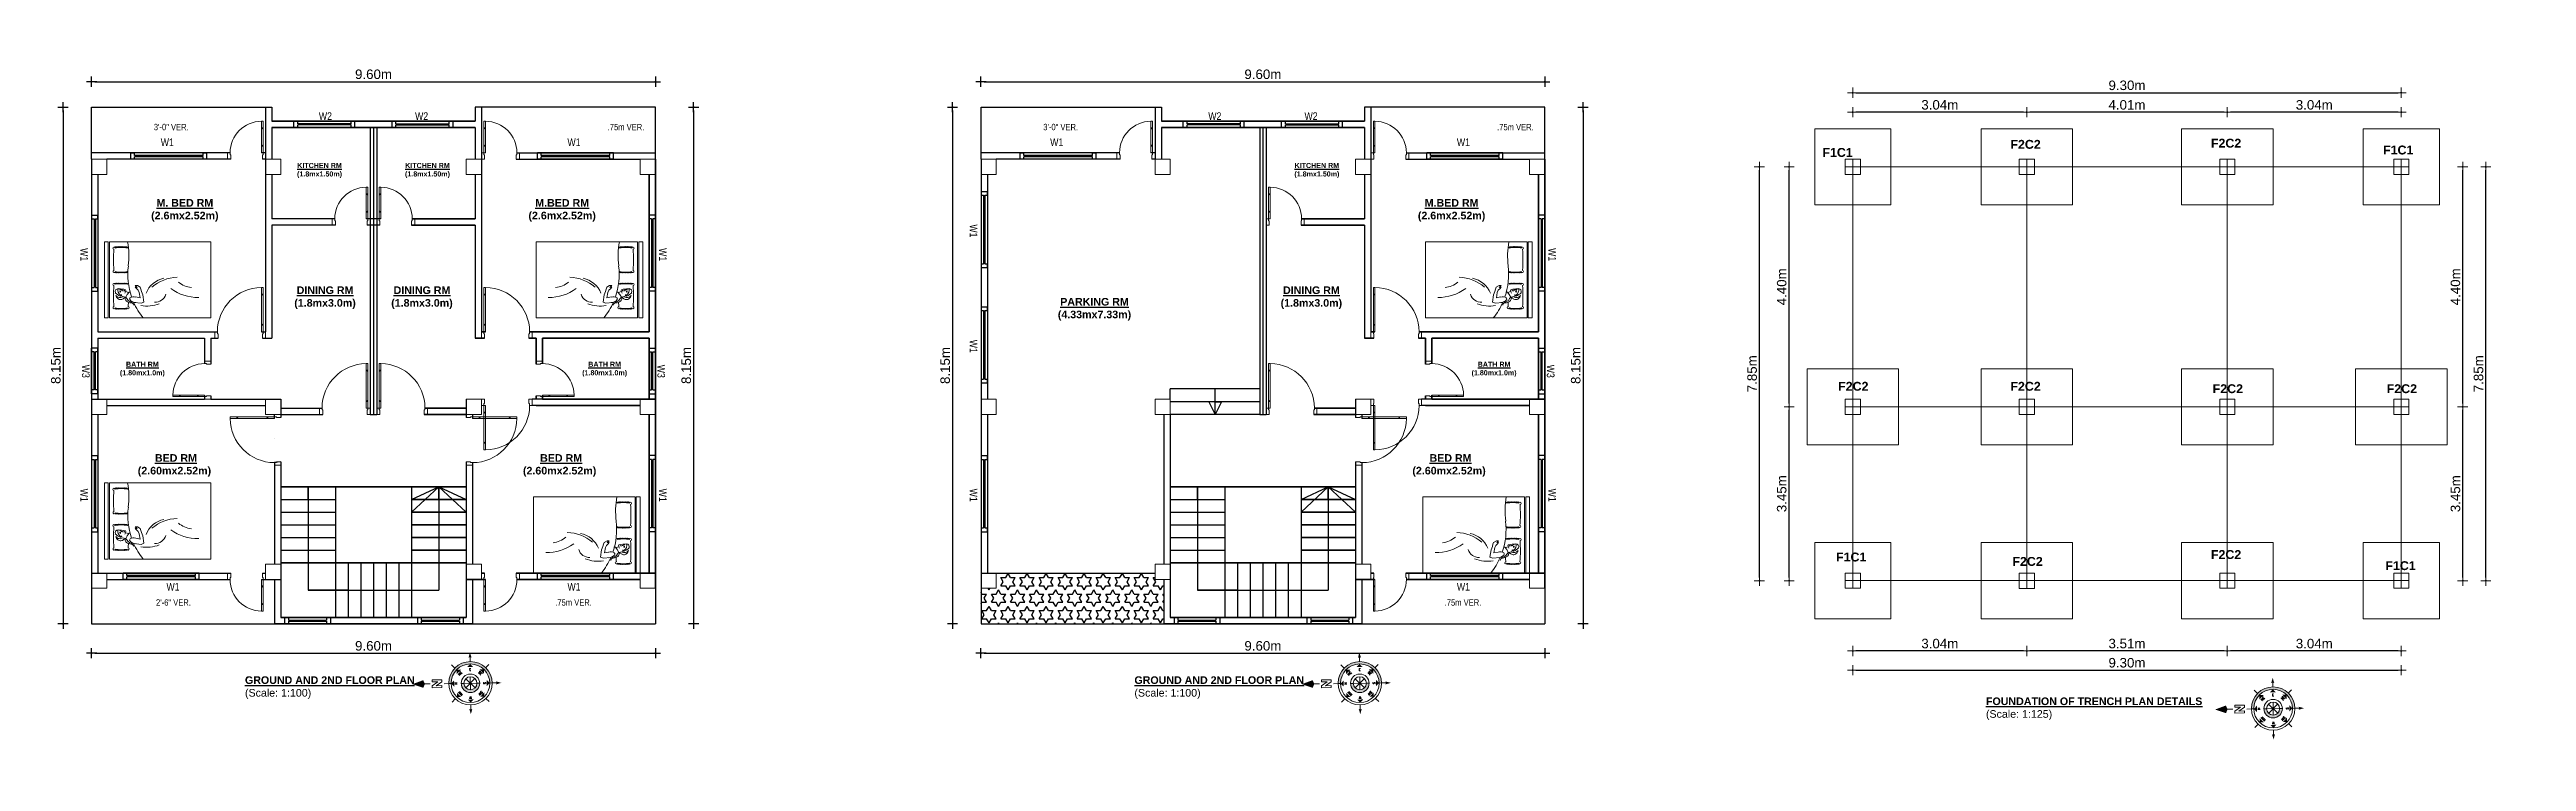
# Model space of a CAD drawing. Header units: inches. Extents: x -4010 to 92088, y -38563 to -1318.
# Drawn here: x 43043 to 44994, y -29354 to -28793 of the extents above; entities that cross this region are included whole.
import ezdxf
from ezdxf.enums import TextEntityAlignment as Align

# ---------------------------------------------------------------- set-up
doc = ezdxf.new("R2010")
doc.units = ezdxf.units.IN
doc.header["$MEASUREMENT"] = 0
doc.header["$PDMODE"] = 99
doc.linetypes.add('DASHDOT', pattern=[1, 0.5, -0.25, 0, -0.25])
for name, color, linetype, lineweight in [('1-FOUNDATION DIM', 31, 'Continuous', 5), ('boundary line', 84, 'DASHDOT', 30), ('Colour 09', 210, 'Continuous', 9), ('DIM', 7, 'Continuous', 15), ('door', 132, 'Continuous', 15), ('FURNITUR', 32, 'Continuous', 13), ('ILLUSTR-FURNITURE', 34, 'Continuous', 15), ('RAILING', 2, 'Continuous', 13), ('Slab Line', 5, 'Continuous', 30), ('TREEP2', 3, 'Continuous', 9)]:
    doc.layers.add(name, color=color, linetype=linetype, lineweight=lineweight)
for name, color, linetype in [('Brick wall', 3, 'Continuous'), ('col', 5, 'Continuous'), ('Door_Win', 3, 'Continuous'), ('Hatch', 3, 'Continuous'), ('Rod', 1, 'Continuous'), ('TEX', 7, 'Continuous'), ('WINDOOR', 7, 'Continuous')]:
    doc.layers.add(name, color=color, linetype=linetype)
doc.styles.add('ARIAL', font='arial.ttf')
doc.styles.add('CAPTION', font='GOTHIC.TTF', dxfattribs={"height": 100})
doc.styles.add('ROMANS', font='romans')
doc.styles.get("Standard").update_dxf_attribs({"font": 'ARIALN.TTF'})
doc.dimstyles.new('3-8', dxfattribs={"dimscale": 1.25, "dimtxt": 6, "dimasz": 2, "dimexe": 0.18, "dimexo": 6, "dimgap": 0, "dimtad": 0, "dimdec": 0, "dimzin": 3, "dimdsep": 46, "dimlunit": 3, "dimtxsty": 'ARIAL', "dimblk": 'DD', "dimcen": 1, "dimse1": 1, "dimse2": 1, "dimclrd": 256, "dimclrt": 256, "dimadec": 0, "dimazin": 0, "dimtfac": 0.5, "dimtdec": 0, "dimtmove": 2, "dimatfit": 0, "dimfxl": 0.18, "dimtvp": 0.75, "dimfrac": 1, "dimtolj": 1, "dimtzin": 0, "dimarcsym": 0})

msp = doc.modelspace()

# ---------------------------------------------------------------- texts
at = {"layer": 'TEX', "linetype": 'ByBlock'}
for s, insert, char_height, width, attachment_point in [('W2', (43255.339, -28842.318), 6, 18.77154, 1), ('W2', (43341.416, -28842.318), 6, 18.77154, 3), ('W2', (43955.791, -28842.318), 6, 18.77154, 1), ('W2', (44041.868, -28842.318), 6, 18.77154, 3), ('3\'-0" VER.', (43139.094, -28856.499), 5, 75.17356, 8), ('{\\fArial Narrow|b0|i0|c0|p34;W1}', (43141.137, -28868.942), 6, 18.77154, 9), ('{\\fArial Narrow|b0|i0|c0|p34;W1}', (43461.428, -28868.942), 6, 18.77154, 9), ('.75m VER.', (43497.238, -28856.499), 5, 75.17356, 8), ('3\'-0" VER.', (43839.547, -28856.499), 5, 75.17356, 8), ('{\\fArial Narrow|b0|i0|c0|p34;W1}', (43841.589, -28868.942), 6, 18.77154, 9), ('{\\fArial Narrow|b0|i0|c0|p34;W1}', (44161.881, -28868.942), 6, 18.77154, 9), ('.75m VER.', (44197.69, -28856.499), 5, 75.17356, 8), ('{\\fArial Narrow|b0|i0|c0|p34;W1}', (43135.327, -29219.144), 6, 18.77154, 7), ('{\\fArial Narrow|b0|i0|c0|p34;W1}', (43461.428, -29219.144), 6, 18.77154, 9), ('{\\fArial Narrow|b0|i0|c0|p34;W1}', (44161.881, -29219.144), 6, 18.77154, 9), ('2\'-6" VER.', (43140.825, -29231.044), 5, 75.17356, 8), ('.75m VER.', (43455.93, -29231.044), 5, 75.17356, 8), ('.75m VER.', (44156.383, -29231.044), 5, 75.17356, 8)]:
    msp.add_mtext(s, dxfattribs=dict(at, insert=insert, char_height=char_height, width=width, attachment_point=attachment_point))
at = {"layer": 'TEX', "char_height": 7, "attachment_point": 9, "style": 'CAPTION'}
for s, insert in [('{\\fArial Rounded MT Bold|b0|i0|c0|p34;F2C2}', (44611.387, -28871.167)), ('{\\fArial Rounded MT Bold|b0|i0|c0|p34;F2C2}', (44769.307, -28870.241)), ('{\\fArial Rounded MT Bold|b0|i0|c0|p34;F1C1}', (44904.865, -28875.623)), ('{\\fArial Rounded MT Bold|b0|i0|c0|p34;F1C1}', (44463.345, -28877.542)), ('{\\fArial Rounded MT Bold|b0|i0|c0|p34;F2C2}', (44475.745, -29061.763)), ('{\\fArial Rounded MT Bold|b0|i0|c0|p34;F2C2}', (44611.387, -29061.765)), ('{\\fArial Rounded MT Bold|b0|i0|c0|p34;F2C2}', (44770.686, -29063.663)), ('{\\fArial Rounded MT Bold|b0|i0|c0|p34;F2C2}', (44907.726, -29063.663)), ('{\\fArial Rounded MT Bold|b0|i0|c0|p34;F1C1}', (44474.073, -29196.262)), ('{\\fArial Rounded MT Bold|b0|i0|c0|p34;F2C2}', (44612.96, -29199.736)), ('{\\fArial Rounded MT Bold|b0|i0|c0|p34;F2C2}', (44769.307, -29194.301)), ('{\\fArial Rounded MT Bold|b0|i0|c0|p34;F1C1}', (44906.698, -29203.07))]:
    msp.add_mtext(s, dxfattribs=dict(at, insert=insert))
at = {"layer": 'TEX'}
for s, insert, char_height, width, attachment_point in [('{\\fArial|b1|i0|c0|p34;\\LKITCHEN RM\\P\\l(1.8mx1.50m)}', (43255.877, -28888.166), 4, 86.60934, 5), ('{\\fArial|b1|i0|c0|p34;\\LKITCHEN RM\\P\\l(1.8mx1.50m)}', (43340.877, -28888.166), 4, 86.60934, 5), ('{\\fArial|b1|i0|c0|p34;\\LKITCHEN RM\\P\\l(1.8mx1.50m)}', (44041.33, -28888.166), 4, 86.60934, 5), ('{\\fArial|b1|i0|c0|p34;\\LM. BED RM \\P\\l(2.6mx2.52m)}', (43149.798, -28919.542), 6, 86.60934, 5), ('{\\fArial|b1|i0|c0|p34;\\LM.BED RM \\P\\l(2.6mx2.52m)}', (43446.957, -28919.542), 6, 86.60934, 5), ('{\\fArial|b1|i0|c0|p34;\\LM.BED RM \\P\\l(2.6mx2.52m)}', (44147.41, -28919.542), 6, 86.60934, 5), ('{\\fArial|b1|i0|c0|p34;\\LDINING RM\\P\\l(1.8mx3.0m)}', (43260.215, -28988.374), 6, 77.58745, 5), ('{\\fArial|b1|i0|c0|p34;\\LDINING RM\\P\\l(1.8mx3.0m)}', (43336.54, -28988.374), 6, 77.58745, 5), ('{\\fArial|b1|i0|c0|p34;\\LDINING RM\\P\\l(1.8mx3.0m)}', (44036.992, -28988.374), 6, 77.58745, 5), ('{\\fArial|b1|i0|c0|p34;\\LBATH RM\\P\\l(1.80mx1.0m)}', (43116.345, -29044.763), 4, 86.60934, 5), ('{\\fArial|b1|i0|c0|p34;\\LBATH RM\\P\\l(1.80mx1.0m)}', (43480.41, -29044.763), 4, 86.60934, 5), ('{\\fArial|b1|i0|c0|p34;\\LBATH RM\\P\\l(1.80mx1.0m)}', (44180.863, -29044.763), 4, 86.60934, 5), ('{\\fArial|b1|i0|c0|p34;\\L BED RM \\P\\l(2.60mx2.52m)}', (43141.62, -29120.533), 6, 86.60934, 5), ('{\\fArial|b1|i0|c0|p34;\\L BED RM \\P\\l(2.60mx2.52m)}', (43444.957, -29120.533), 6, 86.60934, 5), ('{\\fArial|b1|i0|c0|p34;\\L BED RM \\P\\l(2.60mx2.52m)}', (44145.41, -29120.533), 6, 86.60934, 5), ('{\\fArial Rounded MT Bold|b0|i0|c0|p34;\\LGROUND AND 2ND FLOOR PLAN\\P\\fArial|b0|i0|c0|p34;\\l(Scale: 1:100)}', (43197.165, -29286.645), 6, 271.47295, 1), ('{\\fArial Rounded MT Bold|b0|i0|c0|p34;\\LGROUND AND 2ND FLOOR PLAN\\P\\fArial|b0|i0|c0|p34;\\l(Scale: 1:100)}', (43897.617, -29286.645), 6, 271.47295, 1)]:
    msp.add_mtext(s, dxfattribs=dict(at, insert=insert, char_height=char_height, width=width, attachment_point=attachment_point))
at = {"layer": 'TEX', "linetype": 'ByBlock', "char_height": 6, "width": 18.77154, "rotation": 270}
for s, insert, attachment_point in [('{\\fArial Narrow|b0|i0|c0|p34;W1}', (43767.979, -28930.611), 7), ('{\\fArial Narrow|b0|i0|c0|p34;W1}', (43067.526, -28949.303), 7), ('{\\fArial Narrow|b0|i0|c0|p34;W1}', (43529.229, -28949.303), 1), ('{\\fArial Narrow|b0|i0|c0|p34;W1}', (44229.681, -28949.303), 1), ('{\\fArial Narrow|b0|i0|c0|p34;W1}', (43767.979, -29021.501), 7), ('W3', (43074.85, -29051.502), 3), ('W3', (43521.905, -29051.502), 9), ('W3', (44222.357, -29051.502), 9), ('{\\fArial Narrow|b0|i0|c0|p34;W1}', (43067.526, -29138.803), 7), ('{\\fArial Narrow|b0|i0|c0|p34;W1}', (43529.229, -29138.803), 1), ('{\\fArial Narrow|b0|i0|c0|p34;W1}', (43767.979, -29138.803), 7), ('{\\fArial Narrow|b0|i0|c0|p34;W1}', (44229.681, -29138.803), 1)]:
    msp.add_mtext(s, dxfattribs=dict(at, insert=insert, attachment_point=attachment_point))
at = {"layer": 'TEX', "insert": (43866.192, -29006.392), "char_height": 6, "attachment_point": 8}
msp.add_mtext('{\\fArial Rounded MT Bold|b0|i0|c0|p34;\\LPARKING RM\\P\\l(4.33mx7.33m)}', dxfattribs=at)

# ---------------------------------------------------------------- blocks, each defined once
blk = doc.blocks.new('A$C30843580')
at = {"layer": 'Colour 09'}
for p, q in [((0, 12), (12, 12)), ((0, 0), (0, 12)), ((12, 0), (0, 0)), ((12, 12), (12, 0))]:
    blk.add_line(p, q, dxfattribs=at)
blk = doc.blocks.new('D40')
at = {"layer": 'door'}
for p, q in [((2, 5), (2, 40)), ((3.2, 40), (2, 40)), ((3.2, 5), (3.2, 40)), ((2.4, 34), (2, 34)), ((2.4, 34), (2.4, 34.7)), ((2.9, 34.7), (2.4, 34.7)), ((2.9, 34), (2.9, 34.7)), ((3.2, 34), (2.9, 34)), ((0, 0), (0, 5)), ((0, 5), (2, 5)), ((2.5, 0), (0, 0)), ((2, 11), (2.4, 11)), ((2, 5), (2, 3.5)), ((2, 5), (3.2, 5)), ((2, 3.5), (2.5, 3.5)), ((2.4, 10.2), (2.4, 11)), ((2.4, 10.2), (2.9, 10.2)), ((2.5, 3.5), (2.5, 0)), ((2.9, 10.2), (2.9, 11)), ((2.9, 11), (3.2, 11)), ((38, 3.5), (37.5, 3.5)), ((37.5, 3.5), (37.5, 0)), ((37.5, 0), (40, 0)), ((40, 5), (38, 5)), ((38, 5), (38, 3.5)), ((40, 0), (40, 5))]:
    blk.add_line(p, q, dxfattribs=at)
blk.add_arc((2.9, 4.9), 35.1, 0.2318, 89.393, dxfattribs=at)
blk = doc.blocks.new('D30')
at = {"layer": 'door'}
for p, q in [((2, 5), (2, 30)), ((3.2, 30), (2, 30)), ((2.4, 24), (2, 24)), ((2.4, 24), (2.4, 24.7)), ((2.9, 24.7), (2.4, 24.7)), ((2.9, 24), (2.9, 24.7)), ((3.2, 24), (2.9, 24)), ((3.2, 5), (3.2, 30)), ((0, 0), (0, 5)), ((0, 5), (2, 5)), ((2.5, 0), (0, 0)), ((2, 11), (2.4, 11)), ((2, 5), (2, 3.5)), ((2, 5), (3.2, 5)), ((2, 3.5), (2.5, 3.5)), ((2.4, 10.2), (2.4, 11)), ((2.4, 10.2), (2.9, 10.2)), ((2.5, 3.5), (2.5, 0)), ((2.9, 10.2), (2.9, 11)), ((2.9, 11), (3.2, 11)), ((28, 3.5), (27.5, 3.5)), ((27.5, 3.5), (27.5, 0)), ((27.5, 0), (30, 0)), ((30, 5), (28, 5)), ((28, 5), (28, 3.5)), ((30, 0), (30, 5))]:
    blk.add_line(p, q, dxfattribs=at)
blk.add_arc((2.9, 4.9), 25.1, 0.3204, 89.1727, dxfattribs=at)
blk = doc.blocks.new('FURN_GEN_039')
at = {"layer": 'FURNITUR'}
for p, q in [((-12790.3, 14944.9), (-12790.3, 14946.5)), ((-12790.3, 14946.5), (-12788.9, 14945)), ((-12789, 14942.6), (-12790.3, 14944.9)), ((-12788.9, 14945), (-12789, 14946.5)), ((-12789, 14946.5), (-12788, 14945.7)), ((-12787.5, 14942.1), (-12789, 14942.6)), ((-12788, 14945.7), (-12786.7, 14944.3)), ((-12787.9, 14960.1), (-12787.7, 14958.9)), ((-12787.7, 14958.9), (-12787.7, 14958.1)), ((-12787.7, 14958.1), (-12787.6, 14957.3)), ((-12787.6, 14957.9), (-12787.1, 14957.9)), ((-12787.6, 14957.3), (-12787.4, 14955.6)), ((-12785.8, 14941.6), (-12787.5, 14942.1)), ((-12787.4, 14958.8), (-12786.8, 14958.4)), ((-12787.4, 14955.6), (-12787.1, 14954.2)), ((-12787.1, 14957.9), (-12787, 14958)), ((-12787.1, 14954.2), (-12786.5, 14953.9)), ((-12786.7, 14957.6), (-12786.7, 14956.5)), ((-12786.7, 14956.5), (-12786, 14956.3)), ((-12786.5, 14955.5), (-12786.7, 14955.1)), ((-12786.7, 14955.1), (-12786, 14955.1)), ((-12786.7, 14944.3), (-12784.9, 14943.5)), ((-12786, 14955.1), (-12786.5, 14955.5)), ((-12786.5, 14953.9), (-12785.5, 14954.2)), ((-12786.1, 14958.7), (-12784.8, 14958.4)), ((-12786, 14957.9), (-12785.8, 14958.2)), ((-12785.8, 14958.2), (-12785.4, 14958.1)), ((-12785.6, 14954), (-12785, 14951.9)), ((-12785.5, 14954.2), (-12784.5, 14954.7)), ((-12785.2, 14951.4), (-12783.3, 14952.9)), ((-12785.2, 14950.3), (-12785.2, 14951.4)), ((-12784.9, 14943.5), (-12780.7, 14942.8)), ((-12783.3, 14952.9), (-12781.1, 14954.1)), ((-12781.7, 14956.4), (-12781.1, 14954.1)), ((-12780.7, 14942.8), (-12781.4, 14946.1)), ((-12781.1, 14954.1), (-12780.1, 14953.2)), ((-12780.1, 14953.2), (-12778.7, 14952.2)), ((-12778.7, 14952.2), (-12777.7, 14950.7)), ((-12777.7, 14950.7), (-12777.3, 14949.7)), ((-12777.3, 14949.7), (-12776.9, 14946.2)), ((-12777.1, 14947.5), (-12776.5, 14942)), ((-12783.1, 14940.6), (-12785.8, 14941.6)), ((-12777.4, 14939.7), (-12783.1, 14940.6)), ((-12776.5, 14942), (-12777.4, 14939.7))]:
    blk.add_line(p, q, dxfattribs=at)
for centre, radius, start, end in [((-12820.7, 14961.2), 1.19, 66.6766, 106.6193), ((-12820.7, 14961.1), 1.19, 66.6766, 106.6193), ((-12820.7, 14961.1), 1.19, 66.6766, 106.6193), ((-12820.7, 14961), 1.19, 66.6766, 106.6193), ((-12820.7, 14960.9), 1.19, 66.6766, 106.6193), ((-12820.7, 14960.9), 1.19, 66.6766, 106.6193), ((-12820.7, 14960.8), 1.19, 66.6766, 106.6193), ((-12820.7, 14960.8), 1.19, 66.6766, 106.6193), ((-12820.7, 14960.7), 1.19, 66.6766, 106.6193), ((-12820.7, 14960.7), 1.19, 66.6766, 106.6193), ((-12820.7, 14960.6), 1.19, 66.6766, 106.6193), ((-12820.7, 14960.5), 1.19, 66.6766, 106.6193), ((-12820.7, 14960.5), 1.19, 66.6766, 106.6193), ((-12820.7, 14960.4), 1.19, 66.6766, 106.6193), ((-12819.8, 14963.3), 0.867, 4.8213, 258.2519), ((-12795.1, 14957.7), 25.3, 169.2326, 190.7674), ((-12819.9, 14963.1), 0.832, 251.1311, 261.285), ((-12819.9, 14963), 0.832, 251.1311, 260.153), ((-12819.9, 14962.9), 0.832, 251.1311, 259.3159), ((-12819.9, 14962.9), 0.832, 251.1311, 258.528), ((-12819.9, 14962.8), 0.832, 251.1311, 257.8326), ((-12819.9, 14962.8), 0.832, 251.1311, 257.1861), ((-12819.9, 14962.7), 0.832, 251.1311, 256.5076), ((-12819.9, 14962.6), 0.832, 251.1311, 255.8377), ((-12819.9, 14962.6), 0.832, 251.1311, 255.3311), ((-12819.9, 14962.6), 0.832, 251.1311, 254.9063), ((-12819.9, 14962.5), 0.832, 251.1311, 254.2946), ((-12819.9, 14962.4), 0.832, 251.1311, 252.6864), ((-12819.9, 14962.4), 0.832, 251.1311, 253.2787), ((-12811.1, 14864.5), 99.2, 84.9917, 94.5708), ((-12801.5, 14963.2), 0.867, 283.7421, 174.7412), ((-12822.3, 14957.7), 21.4, 347.4169, 12.5831), ((-12801.4, 14963.1), 0.832, 276.3687, 288.8689), ((-12801.4, 14963), 0.832, 276.3687, 288.8689), ((-12801.4, 14962.9), 0.832, 278.623, 288.8689), ((-12801.4, 14962.9), 0.832, 279.554, 288.8689), ((-12801.4, 14962.8), 0.832, 280.3748, 288.8689), ((-12801.4, 14962.8), 0.832, 281.1371, 288.8689), ((-12801.4, 14962.6), 0.832, 282.725, 288.8689), ((-12801.4, 14962.7), 0.832, 281.9364, 288.8689), ((-12801.4, 14962.6), 0.832, 283.8206, 288.8689), ((-12801.4, 14962.6), 0.832, 283.321, 288.8689), ((-12801.4, 14962.5), 0.832, 284.5397, 288.8689), ((-12801.4, 14962.4), 0.832, 286.4288, 288.8689), ((-12801.4, 14962.4), 0.832, 285.7332, 288.8689), ((-12800.7, 14961.2), 1.19, 73.3807, 113.3234), ((-12800.7, 14961.1), 1.19, 73.3807, 113.3234), ((-12800.7, 14961.1), 1.19, 73.3807, 113.3234), ((-12800.7, 14961), 1.19, 73.3807, 113.3234), ((-12800.7, 14960.9), 1.19, 73.3807, 113.3234), ((-12800.7, 14960.9), 1.19, 73.3807, 113.3234), ((-12800.7, 14960.8), 1.19, 73.3807, 113.3234), ((-12800.7, 14960.8), 1.19, 73.3807, 113.3234), ((-12800.7, 14960.7), 1.19, 73.3807, 113.3234), ((-12800.7, 14960.7), 1.19, 73.3807, 113.3234), ((-12800.7, 14960.6), 1.19, 73.3807, 113.3234), ((-12800.7, 14960.5), 1.19, 73.3807, 113.3234), ((-12800.7, 14960.5), 1.19, 73.3807, 113.3234), ((-12800.7, 14960.4), 1.19, 73.3807, 113.3234), ((-12792, 14961.2), 1.19, 66.6766, 106.6193), ((-12792, 14961.1), 1.19, 66.6766, 106.6193), ((-12792, 14961.1), 1.19, 66.6766, 106.6193), ((-12792, 14961), 1.19, 66.6766, 106.6193), ((-12792, 14960.9), 1.19, 66.6766, 106.6193), ((-12792, 14960.9), 1.19, 66.6766, 106.6193), ((-12792, 14960.8), 1.19, 66.6766, 106.6193), ((-12792, 14960.8), 1.19, 66.6766, 106.6193), ((-12792, 14960.7), 1.19, 66.6766, 106.6193), ((-12792, 14960.7), 1.19, 66.6766, 106.6193), ((-12792, 14960.6), 1.19, 66.6766, 106.6193), ((-12792, 14960.5), 1.19, 66.6766, 106.6193), ((-12792, 14960.5), 1.19, 66.6766, 106.6193), ((-12792, 14960.4), 1.19, 66.6766, 106.6193), ((-12791.2, 14963.3), 0.867, 4.8213, 258.2519), ((-12766.5, 14957.7), 25.3, 169.2326, 190.7674), ((-12791.3, 14963.1), 0.832, 251.1311, 261.285), ((-12791.3, 14962.9), 0.832, 251.1311, 259.3159), ((-12791.3, 14963), 0.832, 251.1311, 260.153), ((-12791.3, 14962.9), 0.832, 251.1311, 258.528), ((-12791.3, 14962.8), 0.832, 251.1311, 257.1861), ((-12791.3, 14962.8), 0.832, 251.1311, 257.8326), ((-12791.3, 14962.6), 0.832, 251.1311, 255.8377), ((-12791.3, 14962.7), 0.832, 251.1311, 256.5076), ((-12791.3, 14962.6), 0.832, 251.1311, 254.9063), ((-12791.3, 14962.6), 0.832, 251.1311, 255.3311), ((-12791.3, 14962.5), 0.832, 251.1311, 254.2946), ((-12791.3, 14962.4), 0.832, 251.1311, 253.2787), ((-12791.3, 14962.4), 0.832, 251.1311, 252.6864), ((-12782.4, 14864.5), 99.2, 84.9917, 94.5708), ((-12785.6, 14960), 2.35, 68.7705, 176.7157), ((-12793.3, 14953.8), 12.1, 22.4805, 44.3789), ((-12783.5, 14957.7), 4.2, 36.8228, 77.2725), ((-12784.7, 14958.7), 3.74, 322.3217, 56.096), ((-12772.9, 14963.2), 0.867, 283.7421, 174.7412), ((-12793.6, 14957.7), 21.4, 347.4169, 12.5831), ((-12772.7, 14963.1), 0.832, 276.3687, 288.8689), ((-12772.7, 14963), 0.832, 276.3687, 288.8689), ((-12772.7, 14962.9), 0.832, 278.623, 288.8689), ((-12772.7, 14962.9), 0.832, 279.554, 288.8689), ((-12772.7, 14962.8), 0.832, 280.3748, 288.8689), ((-12772.7, 14962.8), 0.832, 281.1371, 288.8689), ((-12772.7, 14962.7), 0.832, 281.9364, 288.8689), ((-12772.7, 14962.6), 0.832, 282.725, 288.8689), ((-12772.7, 14962.6), 0.832, 283.321, 288.8689), ((-12772, 14961.2), 1.19, 73.3807, 113.3234), ((-12772, 14961.1), 1.19, 73.3807, 113.3234), ((-12772, 14961.1), 1.19, 73.3807, 113.3234), ((-12772, 14961), 1.19, 73.3807, 113.3234), ((-12772, 14960.9), 1.19, 73.3807, 113.3234), ((-12772, 14960.9), 1.19, 73.3807, 113.3234), ((-12772, 14960.8), 1.19, 73.3807, 113.3234), ((-12772, 14960.8), 1.19, 73.3807, 113.3234), ((-12772, 14960.7), 1.19, 73.3807, 113.3234), ((-12772, 14960.7), 1.19, 73.3807, 113.3234), ((-12772, 14960.6), 1.19, 73.3807, 113.3234), ((-12772.7, 14962.6), 0.832, 283.8206, 288.8689), ((-12772, 14960.5), 1.19, 73.3807, 113.3234), ((-12772, 14960.5), 1.19, 73.3807, 113.3234), ((-12772.7, 14962.5), 0.832, 284.5397, 288.8689), ((-12772, 14960.4), 1.19, 73.3807, 113.3234), ((-12772.7, 14962.4), 0.832, 285.7332, 288.8689), ((-12772.7, 14962.4), 0.832, 286.4288, 288.8689), ((-12813.7, 15014.4), 62.8, 259.7083, 277.1751), ((-12820.7, 14960.3), 1.19, 66.6766, 106.6193), ((-12820.7, 14960.3), 1.19, 66.6766, 106.6193), ((-12820.7, 14960.2), 1.19, 67.3935, 106.6193), ((-12820.7, 14960.2), 1.19, 67.0398, 106.6193), ((-12820.7, 14960.1), 1.19, 68.388, 106.6193), ((-12820.7, 14960.1), 1.19, 68.0879, 106.6193), ((-12820.7, 14960.1), 1.19, 67.8399, 106.6193), ((-12820.7, 14960), 1.19, 68.9518, 106.6193), ((-12820.7, 14960), 1.19, 68.658, 106.6193), ((-12820.7, 14959.9), 1.19, 69.7772, 106.6193), ((-12820.7, 14959.9), 1.19, 69.2782, 106.6193), ((-12820.7, 14959.8), 1.19, 70.4728, 106.6193), ((-12820.7, 14959.8), 1.19, 70.1276, 106.6193), ((-12820.7, 14959.7), 1.19, 71.0592, 106.6193), ((-12820.7, 14959.7), 1.19, 70.7905, 106.6193), ((-12820.7, 14959.6), 1.19, 71.7385, 106.6193), ((-12820.7, 14959.6), 1.19, 72.0383, 106.6193), ((-12820.7, 14959.7), 1.19, 71.4125, 106.6193), ((-12820.7, 14959.5), 1.19, 72.5419, 106.6193), ((-12820.7, 14959.4), 1.19, 73.123, 106.6193), ((-12820.7, 14959.4), 1.19, 72.8705, 106.6193), ((-12820.7, 14959.3), 1.19, 73.8315, 106.6193), ((-12820.7, 14959.3), 1.19, 73.4318, 106.6193), ((-12820.7, 14959.2), 1.19, 74.3813, 106.6193), ((-12820.7, 14959.2), 1.19, 74.1182, 106.6193), ((-12820.7, 14959.1), 1.19, 75.1622, 106.6193), ((-12820.7, 14959.1), 1.19, 74.8944, 106.6193), ((-12820.7, 14959.2), 1.19, 74.6033, 106.6193), ((-12820.7, 14959), 1.19, 75.4076, 106.6193), ((-12820.7, 14958.9), 1.19, 76.0849, 106.6193), ((-12820.7, 14958.9), 1.19, 75.8182, 106.6193), ((-12820.7, 14958.8), 1.19, 76.7506, 106.6193), ((-12820.7, 14958.8), 1.19, 76.538, 106.6193), ((-12820.7, 14958.9), 1.19, 76.2812, 106.6193), ((-12820.7, 14958.7), 1.19, 77.0728, 106.6193), ((-12820.7, 14958.6), 1.19, 77.5162, 106.6193), ((-12820.7, 14958.6), 1.19, 77.297, 106.6193), ((-12820.7, 14958.5), 1.19, 78.1037, 106.6193), ((-12820.7, 14958.6), 1.19, 77.7164, 106.6193), ((-12820.7, 14958.5), 1.19, 77.8845, 106.6193), ((-12820.7, 14958.4), 1.19, 78.4866, 106.6193), ((-12820.7, 14958.4), 1.19, 78.3041, 106.6193), ((-12820.7, 14958.3), 1.19, 78.7895, 106.6193), ((-12820.7, 14958.2), 1.19, 79.3118, 106.6193), ((-12820.7, 14958.2), 1.19, 79.1268, 106.6193), ((-12820.7, 14958.2), 1.19, 78.9844, 106.6193), ((-12820.7, 14958.1), 1.19, 79.6435, 106.6193), ((-12820.7, 14958.1), 1.19, 79.4801, 106.6193), ((-12820.7, 14958), 1.19, 79.9854, 106.6193), ((-12820.7, 14958), 1.19, 79.833, 106.6193), ((-12820.7, 14957.9), 1.19, 80.1659, 106.6193), ((-12820.7, 14957.8), 1.19, 80.5231, 106.6193), ((-12820.7, 14957.8), 1.19, 80.4526, 106.6193), ((-12820.7, 14957.9), 1.19, 80.3165, 106.6193), ((-12820.7, 14957.7), 1.19, 80.7751, 106.6193), ((-12820.7, 14957.7), 1.19, 80.6432, 106.6193), ((-12820.7, 14957.6), 1.19, 81.0512, 106.6193), ((-12820.7, 14957.6), 1.19, 80.9013, 106.6193), ((-12820.7, 14957.5), 1.19, 81.2462, 106.6193), ((-12820.7, 14957.4), 1.19, 81.4177, 106.6193), ((-12820.7, 14957.3), 1.19, 81.6367, 106.6193), ((-12820.7, 14957.3), 1.19, 81.5227, 106.6193), ((-12820.7, 14957.2), 1.19, 81.7121, 106.6193), ((-12820.7, 14957.2), 1.19, 81.7825, 106.6193), ((-12820.7, 14957.1), 1.19, 81.8928, 106.6193), ((-12820.7, 14957.1), 1.19, 81.8438, 106.6193), ((-12820.7, 14957), 1.19, 82.0483, 106.6193), ((-12820.7, 14957), 1.19, 82.0047, 106.6193), ((-12820.7, 14957.1), 1.19, 81.9533, 106.6193), ((-12820.7, 14956.9), 1.19, 82.1128, 106.6193), ((-12820.7, 14956.8), 1.19, 82.1719, 106.6193), ((-12820.7, 14956.8), 1.19, 82.1487, 106.6193), ((-12820.7, 14956.7), 1.19, 82.217, 106.6193), ((-12820.7, 14956.7), 1.19, 82.1978, 106.6193), ((-12820.7, 14956.6), 1.19, 82.2414, 106.6193), ((-12820.7, 14956.7), 1.19, 82.2311, 106.6193), ((-12820.7, 14956.5), 1.19, 82.2414, 106.6193), ((-12820.7, 14956.5), 1.19, 82.2445, 106.6193), ((-12820.7, 14956.4), 1.19, 82.2136, 106.6193), ((-12820.7, 14956.4), 1.19, 82.2325, 106.6193), ((-12820.7, 14956.3), 1.19, 82.1567, 106.6193), ((-12820.7, 14956.3), 1.19, 82.1839, 106.6193), ((-12820.7, 14956.2), 1.19, 82.0896, 106.6193), ((-12820.7, 14956.2), 1.19, 82.1244, 106.6193), ((-12820.7, 14956.1), 1.19, 82.0069, 106.6193), ((-12820.7, 14956.1), 1.19, 82.0564, 106.6193), ((-12820.7, 14956), 1.19, 81.9025, 106.6193), ((-12820.7, 14956), 1.19, 81.9553, 106.6193), ((-12820.7, 14955.9), 1.19, 81.7273, 106.6193), ((-12820.7, 14955.9), 1.19, 81.8017, 106.6193), ((-12820.7, 14955.8), 1.19, 81.5829, 106.6193), ((-12820.7, 14955.8), 1.19, 81.6676, 106.6193), ((-12820.7, 14955.7), 1.19, 81.4082, 106.6193), ((-12820.7, 14955.7), 1.19, 81.4981, 106.6193), ((-12820.7, 14955.6), 1.19, 81.1922, 106.6193), ((-12820.7, 14955.6), 1.19, 81.2935, 106.6193), ((-12820.7, 14955.5), 1.19, 80.9401, 106.6193), ((-12820.7, 14955.5), 1.19, 81.0607, 106.6193), ((-12820.7, 14955.4), 1.19, 80.6383, 106.6193), ((-12820.7, 14955.4), 1.19, 80.7562, 106.6193), ((-12820.7, 14955.4), 1.19, 80.8216, 106.6193), ((-12820.7, 14955.3), 1.19, 80.4978, 106.6193), ((-12820.7, 14955.3), 1.19, 80.3513, 106.6193), ((-12820.7, 14955.2), 1.19, 80.1597, 106.6193), ((-12820.7, 14955.1), 1.19, 79.8755, 106.6193), ((-12820.7, 14955), 1.19, 79.3802, 106.6193), ((-12820.7, 14955), 1.19, 79.5836, 106.6193), ((-12820.7, 14954.9), 1.19, 79.1319, 106.6193), ((-12820.7, 14954.8), 1.19, 78.5764, 106.6193), ((-12820.7, 14954.8), 1.19, 78.7583, 106.6193), ((-12820.7, 14954.9), 1.19, 78.9478, 106.6193), ((-12820.7, 14954.7), 1.19, 78.1978, 106.6193), ((-12820.7, 14954.7), 1.19, 78.4165, 106.6193), ((-12820.7, 14954.6), 1.19, 77.7848, 106.6193), ((-12820.7, 14954.6), 1.19, 77.9869, 106.6193), ((-12820.7, 14954.5), 1.19, 77.4268, 106.6193), ((-12820.7, 14954.4), 1.19, 76.7317, 106.6193), ((-12820.7, 14954.4), 1.19, 76.9903, 106.6193), ((-12820.7, 14954.5), 1.19, 77.1799, 106.6193), ((-12820.7, 14954.3), 1.19, 76.2283, 106.6193), ((-12820.7, 14954.3), 1.19, 76.483, 106.6193), ((-12820.7, 14954.2), 1.19, 75.6465, 106.6193), ((-12820.7, 14954.2), 1.19, 75.9147, 106.6193), ((-12820.7, 14954.1), 1.19, 75.0075, 106.6193), ((-12820.7, 14954.1), 1.19, 75.3086, 106.6193), ((-12820.7, 14954), 1.19, 74.562, 106.6193), ((-12820.7, 14954), 1.19, 74.7187, 106.6193), ((-12820.7, 14953.9), 1.19, 73.9579, 106.6193), ((-12820.7, 14953.9), 1.19, 74.2834, 106.6193), ((-12820.7, 14953.8), 1.19, 73.1979, 106.6193), ((-12820.7, 14953.8), 1.19, 73.6249, 106.6193), ((-12820.7, 14953.7), 1.19, 72.5795, 106.6193), ((-12820.7, 14953.6), 1.19, 71.9598, 106.6193), ((-12820.7, 14953.5), 1.19, 70.8993, 106.6193), ((-12820.7, 14953.5), 1.19, 71.4857, 106.6193), ((-12820.7, 14953.4), 1.19, 70.2502, 106.6193), ((-12820.7, 14953.3), 1.19, 69.2331, 106.6193), ((-12820.7, 14953.3), 1.19, 69.816, 106.6193), ((-12820.7, 14953.2), 1.19, 68.5247, 106.6193), ((-12820.7, 14953.1), 1.19, 67.7911, 106.6193), ((-12820.7, 14953), 1.19, 67.0312, 106.6193), ((-12820.7, 14952.9), 1.19, 66.6766, 106.6193), ((-12820.7, 14953), 1.19, 66.6766, 106.6193), ((-12820.7, 14952.8), 1.19, 66.6766, 106.6193), ((-12820.7, 14952.7), 1.19, 66.6766, 106.6193), ((-12820.7, 14952.6), 1.19, 66.6766, 106.6193), ((-12820.7, 14952.5), 1.19, 66.6766, 106.6193), ((-12820.7, 14952.4), 1.19, 66.6766, 106.6193), ((-12820.7, 14952.3), 1.19, 66.6766, 106.6193), ((-12820.7, 14952.2), 1.19, 66.6766, 106.6193), ((-12820.7, 14952.1), 1.19, 66.6766, 106.6193), ((-12819.8, 14952.1), 0.867, 101.7481, 154.1337), ((-12819.9, 14962.3), 0.832, 251.1311, 252.3742), ((-12819.9, 14962.2), 0.832, 251.1311, 251.911), ((-12819.9, 14954.8), 0.832, 251.1311, 251.9165), ((-12819.9, 14954.7), 0.832, 251.1311, 252.8009), ((-12819.9, 14954.6), 0.832, 251.1311, 253.8894), ((-12819.9, 14954.5), 0.832, 251.1311, 254.9581), ((-12819.9, 14954.4), 0.832, 251.1311, 256.1379), ((-12819.9, 14954.3), 0.832, 251.1311, 257.3027), ((-12819.9, 14954.2), 0.832, 251.1311, 258.234), ((-12819.9, 14954.1), 0.832, 251.1311, 259.5796), ((-12819.9, 14954), 0.832, 251.1311, 261.0985), ((-12799.1, 14897.7), 54.7, 71.1097, 97.0083), ((-12801.4, 14954.3), 0.832, 280.8507, 288.8689), ((-12801.4, 14954.2), 0.832, 279.7496, 288.8689), ((-12801.4, 14954.1), 0.832, 278.1603, 288.8689), ((-12801.4, 14954), 0.832, 276.3687, 288.8689), ((-12801.5, 14952.2), 0.867, 20.8386, 76.2579), ((-12801.4, 14962.3), 0.832, 287.6258, 288.8689), ((-12801.4, 14954.8), 0.832, 287.2422, 288.8689), ((-12801.4, 14954.7), 0.832, 286.1897, 288.8689), ((-12801.4, 14954.6), 0.832, 284.896, 288.8689), ((-12801.4, 14954.5), 0.832, 283.6277, 288.8689), ((-12801.4, 14954.4), 0.832, 282.2294, 288.8689), ((-12800.7, 14960.3), 1.19, 73.3807, 113.3234), ((-12800.7, 14960.3), 1.19, 73.3807, 113.3234), ((-12801.4, 14962.2), 0.832, 288.7745, 288.8689), ((-12801.4, 14962.2), 0.832, 288.089, 288.8689), ((-12800.7, 14960.2), 1.19, 73.3807, 112.6065), ((-12800.7, 14960.2), 1.19, 73.3807, 112.9602), ((-12800.7, 14960.1), 1.19, 73.3807, 111.612), ((-12800.7, 14960.1), 1.19, 73.3807, 111.9121), ((-12800.7, 14960.1), 1.19, 73.3807, 112.1601), ((-12800.7, 14960), 1.19, 73.3807, 111.0482), ((-12800.7, 14960), 1.19, 73.3807, 111.342), ((-12800.7, 14959.9), 1.19, 73.3807, 110.2228), ((-12800.7, 14959.9), 1.19, 73.3807, 110.7218), ((-12800.7, 14959.8), 1.19, 73.3807, 109.5272), ((-12800.7, 14959.8), 1.19, 73.3807, 109.8724), ((-12800.7, 14959.7), 1.19, 73.3807, 108.9408), ((-12800.7, 14959.7), 1.19, 73.3807, 109.2095), ((-12800.7, 14953.5), 1.19, 73.3807, 109.1007), ((-12800.7, 14953.4), 1.19, 73.3807, 109.7498), ((-12800.7, 14953.3), 1.19, 73.3807, 110.7669), ((-12800.7, 14953.3), 1.19, 73.3807, 110.184), ((-12800.7, 14953.2), 1.19, 73.3807, 111.4753), ((-12800.7, 14953.1), 1.19, 73.3807, 112.2089), ((-12800.7, 14953), 1.19, 73.3807, 112.9688), ((-12800.7, 14952.9), 1.19, 73.3807, 113.3234), ((-12800.7, 14953), 1.19, 73.3807, 113.3234), ((-12800.7, 14952.8), 1.19, 73.3807, 113.3234), ((-12801.4, 14954.8), 0.832, 288.3885, 288.8689), ((-12800.7, 14952.7), 1.19, 73.3807, 113.3234), ((-12800.7, 14952.6), 1.19, 73.3807, 113.3234), ((-12800.7, 14952.5), 1.19, 73.3807, 113.3234), ((-12800.7, 14952.4), 1.19, 73.3807, 113.3234), ((-12800.7, 14952.3), 1.19, 73.3807, 113.3234), ((-12800.7, 14952.2), 1.19, 73.3807, 113.3234), ((-12800.7, 14952.1), 1.19, 73.3807, 113.3234), ((-12800.7, 14959.6), 1.19, 73.3807, 108.2615), ((-12800.7, 14959.6), 1.19, 73.3807, 107.9617), ((-12800.7, 14959.7), 1.19, 73.3807, 108.5875), ((-12800.7, 14959.5), 1.19, 73.3807, 107.4581), ((-12800.7, 14959.4), 1.19, 73.3807, 106.877), ((-12800.7, 14959.4), 1.19, 73.3807, 107.1295), ((-12800.7, 14959.3), 1.19, 73.3807, 106.1685), ((-12800.7, 14959.3), 1.19, 73.3807, 106.5682), ((-12800.7, 14959.2), 1.19, 73.3807, 105.6187), ((-12800.7, 14959.2), 1.19, 73.3807, 105.8818), ((-12800.7, 14959.1), 1.19, 73.3807, 104.8378), ((-12800.7, 14959.1), 1.19, 73.3807, 105.1056), ((-12800.7, 14959.2), 1.19, 73.3807, 105.3967), ((-12800.7, 14959), 1.19, 73.3807, 104.5924), ((-12800.7, 14958.9), 1.19, 73.3807, 103.9151), ((-12800.7, 14958.9), 1.19, 73.3807, 104.1818), ((-12800.7, 14954.2), 1.19, 73.3807, 104.3535), ((-12800.7, 14954.2), 1.19, 73.3807, 104.0853), ((-12800.7, 14954.1), 1.19, 73.3807, 104.9925), ((-12800.7, 14954.1), 1.19, 73.3807, 104.6914), ((-12800.7, 14954), 1.19, 73.3807, 105.438), ((-12800.7, 14954), 1.19, 73.3807, 105.2813), ((-12800.7, 14953.9), 1.19, 73.3807, 106.0421), ((-12800.7, 14953.9), 1.19, 73.3807, 105.7166), ((-12800.7, 14953.8), 1.19, 73.3807, 106.8021), ((-12800.7, 14953.8), 1.19, 73.3807, 106.3751), ((-12800.7, 14953.7), 1.19, 73.3807, 107.4205), ((-12800.7, 14953.6), 1.19, 73.3807, 108.0402), ((-12800.7, 14953.5), 1.19, 73.3807, 108.5143), ((-12800.7, 14958.8), 1.19, 73.3807, 103.2494), ((-12800.7, 14958.8), 1.19, 73.3807, 103.462), ((-12800.7, 14958.9), 1.19, 73.3807, 103.7188), ((-12800.7, 14958.7), 1.19, 73.3807, 102.9272), ((-12800.7, 14958.6), 1.19, 73.3807, 102.4838), ((-12800.7, 14958.6), 1.19, 73.3807, 102.703), ((-12800.7, 14958.5), 1.19, 73.3807, 101.8963), ((-12800.7, 14958.6), 1.19, 73.3807, 102.2836), ((-12800.7, 14958.5), 1.19, 73.3807, 102.1155), ((-12800.7, 14958.4), 1.19, 73.3807, 101.5134), ((-12800.7, 14958.4), 1.19, 73.3807, 101.6959), ((-12800.7, 14958.3), 1.19, 73.3807, 101.2105), ((-12800.7, 14958.2), 1.19, 73.3807, 100.6882), ((-12800.7, 14958.2), 1.19, 73.3807, 100.8732), ((-12800.7, 14958.2), 1.19, 73.3807, 101.0156), ((-12800.7, 14958.1), 1.19, 73.3807, 100.3565), ((-12800.7, 14958.1), 1.19, 73.3807, 100.5199), ((-12800.7, 14958), 1.19, 73.3807, 100.0146), ((-12800.7, 14958), 1.19, 73.3807, 100.167), ((-12800.7, 14957.9), 1.19, 73.3807, 99.8341), ((-12800.7, 14957.8), 1.19, 73.3807, 99.4769), ((-12800.7, 14957.8), 1.19, 73.3807, 99.5474), ((-12800.7, 14957.9), 1.19, 73.3807, 99.6835), ((-12800.7, 14957.7), 1.19, 73.3807, 99.2249), ((-12800.7, 14957.7), 1.19, 73.3807, 99.3568), ((-12800.7, 14957.6), 1.19, 73.3807, 98.9488), ((-12800.7, 14957.6), 1.19, 73.3807, 99.0987), ((-12800.7, 14955.5), 1.19, 73.3807, 99.0599), ((-12800.7, 14955.5), 1.19, 73.3807, 98.9393), ((-12800.7, 14955.4), 1.19, 73.3807, 99.3617), ((-12800.7, 14955.4), 1.19, 73.3807, 99.2438), ((-12800.7, 14955.4), 1.19, 73.3807, 99.1784), ((-12800.7, 14955.3), 1.19, 73.3807, 99.6487), ((-12800.7, 14955.3), 1.19, 73.3807, 99.5022), ((-12800.7, 14955.2), 1.19, 73.3807, 99.8403), ((-12800.7, 14955.1), 1.19, 73.3807, 100.1245), ((-12800.7, 14955), 1.19, 73.3807, 100.6198), ((-12800.7, 14955), 1.19, 73.3807, 100.4164), ((-12800.7, 14954.9), 1.19, 73.3807, 100.8681), ((-12800.7, 14954.8), 1.19, 73.3807, 101.4236), ((-12800.7, 14954.8), 1.19, 73.3807, 101.2417), ((-12800.7, 14954.9), 1.19, 73.3807, 101.0522), ((-12800.7, 14954.7), 1.19, 73.3807, 101.8022), ((-12800.7, 14954.7), 1.19, 73.3807, 101.5835), ((-12800.7, 14954.6), 1.19, 73.3807, 102.2152), ((-12800.7, 14954.6), 1.19, 73.3807, 102.0131), ((-12800.7, 14954.5), 1.19, 73.3807, 102.5732), ((-12800.7, 14954.4), 1.19, 73.3807, 103.2683), ((-12800.7, 14954.4), 1.19, 73.3807, 103.0097), ((-12800.7, 14954.5), 1.19, 73.3807, 102.8201), ((-12800.7, 14954.3), 1.19, 73.3807, 103.7717), ((-12800.7, 14954.3), 1.19, 73.3807, 103.517), ((-12800.7, 14957.5), 1.19, 73.3807, 98.7538), ((-12800.7, 14957.4), 1.19, 73.3807, 98.5823), ((-12800.7, 14957.3), 1.19, 73.3807, 98.3633), ((-12800.7, 14957.3), 1.19, 73.3807, 98.4773), ((-12800.7, 14957.2), 1.19, 73.3807, 98.2879), ((-12800.7, 14957.2), 1.19, 73.3807, 98.2175), ((-12800.7, 14957.1), 1.19, 73.3807, 98.1072), ((-12800.7, 14957.1), 1.19, 73.3807, 98.1562), ((-12800.7, 14957), 1.19, 73.3807, 97.9517), ((-12800.7, 14957.1), 1.19, 73.3807, 98.0467), ((-12800.7, 14957), 1.19, 73.3807, 97.9953), ((-12800.7, 14956.9), 1.19, 73.3807, 97.8872), ((-12800.7, 14956.8), 1.19, 73.3807, 97.8281), ((-12800.7, 14956.8), 1.19, 73.3807, 97.8513), ((-12800.7, 14956.7), 1.19, 73.3807, 97.783), ((-12800.7, 14956.7), 1.19, 73.3807, 97.8022), ((-12800.7, 14956.6), 1.19, 73.3807, 97.7586), ((-12800.7, 14956.7), 1.19, 73.3807, 97.7689), ((-12800.7, 14956.5), 1.19, 73.3807, 97.7586), ((-12800.7, 14956.5), 1.19, 73.3807, 97.7555), ((-12800.7, 14956.4), 1.19, 73.3807, 97.7864), ((-12800.7, 14956.4), 1.19, 73.3807, 97.7675), ((-12800.7, 14956.3), 1.19, 73.3807, 97.8433), ((-12800.7, 14956.3), 1.19, 73.3807, 97.8161), ((-12800.7, 14956.2), 1.19, 73.3807, 97.9104), ((-12800.7, 14956.2), 1.19, 73.3807, 97.8756), ((-12800.7, 14956.1), 1.19, 73.3807, 97.9931), ((-12800.7, 14956.1), 1.19, 73.3807, 97.9436), ((-12800.7, 14956), 1.19, 73.3807, 98.0975), ((-12800.7, 14956), 1.19, 73.3807, 98.0447), ((-12800.7, 14955.9), 1.19, 73.3807, 98.2727), ((-12800.7, 14955.9), 1.19, 73.3807, 98.1983), ((-12800.7, 14955.8), 1.19, 73.3807, 98.4171), ((-12800.7, 14955.8), 1.19, 73.3807, 98.3324), ((-12800.7, 14955.7), 1.19, 73.3807, 98.5918), ((-12800.7, 14955.7), 1.19, 73.3807, 98.5019), ((-12800.7, 14955.6), 1.19, 73.3807, 98.8078), ((-12800.7, 14955.6), 1.19, 73.3807, 98.7065), ((-12792, 14960.3), 1.19, 66.6766, 106.6193), ((-12792, 14960.3), 1.19, 66.6766, 106.6193), ((-12792, 14960.2), 1.19, 67.0398, 106.6193), ((-12792, 14960.2), 1.19, 67.3935, 106.6193), ((-12792, 14960.1), 1.19, 67.8399, 106.6193), ((-12792, 14960.1), 1.19, 68.0879, 106.6193), ((-12792, 14960.1), 1.19, 68.388, 106.6193), ((-12792, 14960), 1.19, 68.658, 106.6193), ((-12792, 14960), 1.19, 68.9518, 106.6193), ((-12792, 14959.9), 1.19, 69.2782, 106.6193), ((-12792, 14959.9), 1.19, 69.7772, 106.6193), ((-12792, 14959.8), 1.19, 70.1276, 106.6193), ((-12792, 14959.8), 1.19, 70.4728, 106.6193), ((-12792, 14959.7), 1.19, 70.7905, 106.6193), ((-12792, 14959.7), 1.19, 71.0592, 106.6193), ((-12792, 14959.7), 1.19, 71.4125, 106.6193), ((-12792, 14959.6), 1.19, 72.0383, 106.6193), ((-12792, 14959.6), 1.19, 71.7385, 106.6193), ((-12792, 14959.5), 1.19, 72.5419, 106.6193), ((-12792, 14959.4), 1.19, 72.8705, 106.6193), ((-12792, 14959.4), 1.19, 73.123, 106.6193), ((-12792, 14959.3), 1.19, 73.4318, 106.6193), ((-12792, 14959.3), 1.19, 73.8315, 106.6193), ((-12792, 14959.2), 1.19, 74.1182, 106.6193), ((-12792, 14959.2), 1.19, 74.3813, 106.6193), ((-12792, 14959.2), 1.19, 74.6033, 106.6193), ((-12792, 14959.1), 1.19, 74.8944, 106.6193), ((-12792, 14959.1), 1.19, 75.1622, 106.6193), ((-12792, 14959), 1.19, 75.4076, 106.6193), ((-12792, 14958.9), 1.19, 75.8182, 106.6193), ((-12792, 14958.9), 1.19, 76.0849, 106.6193), ((-12792, 14958.9), 1.19, 76.2812, 106.6193), ((-12792, 14958.8), 1.19, 76.538, 106.6193), ((-12792, 14958.8), 1.19, 76.7506, 106.6193), ((-12792, 14958.7), 1.19, 77.0728, 106.6193), ((-12792, 14958.6), 1.19, 77.297, 106.6193), ((-12792, 14958.6), 1.19, 77.5162, 106.6193), ((-12792, 14958.5), 1.19, 77.8845, 106.6193), ((-12792, 14958.6), 1.19, 77.7164, 106.6193), ((-12792, 14958.5), 1.19, 78.1037, 106.6193), ((-12792, 14958.4), 1.19, 78.3041, 106.6193), ((-12792, 14958.4), 1.19, 78.4866, 106.6193), ((-12792, 14958.3), 1.19, 78.7895, 106.6193), ((-12792, 14958.2), 1.19, 78.9844, 106.6193), ((-12792, 14958.2), 1.19, 79.1268, 106.6193), ((-12792, 14958.2), 1.19, 79.3118, 106.6193), ((-12792, 14958.1), 1.19, 79.4801, 106.6193), ((-12792, 14958.1), 1.19, 79.6435, 106.6193), ((-12792, 14958), 1.19, 79.833, 106.6193), ((-12792, 14958), 1.19, 79.9854, 106.6193), ((-12792, 14957.9), 1.19, 80.1659, 106.6193), ((-12792, 14957.9), 1.19, 80.3165, 106.6193), ((-12792, 14957.8), 1.19, 80.4526, 106.6193), ((-12792, 14957.8), 1.19, 80.5231, 106.6193), ((-12792, 14957.7), 1.19, 80.6432, 106.6193), ((-12792, 14957.7), 1.19, 80.7751, 106.6193), ((-12792, 14957.6), 1.19, 80.9013, 106.6193), ((-12792, 14957.6), 1.19, 81.0512, 106.6193), ((-12792, 14957.5), 1.19, 81.2462, 106.6193), ((-12792, 14957.4), 1.19, 81.4177, 106.6193), ((-12792, 14957.3), 1.19, 81.5227, 106.6193), ((-12792, 14957.3), 1.19, 81.6367, 106.6193), ((-12792, 14957.2), 1.19, 81.7825, 106.6193), ((-12792, 14957.2), 1.19, 81.7121, 106.6193), ((-12792, 14957.1), 1.19, 81.8438, 106.6193), ((-12792, 14957.1), 1.19, 81.8928, 106.6193), ((-12792, 14957.1), 1.19, 81.9533, 106.6193), ((-12792, 14957), 1.19, 82.0047, 106.6193), ((-12792, 14957), 1.19, 82.0483, 106.6193), ((-12792, 14956.9), 1.19, 82.1128, 106.6193), ((-12792, 14956.8), 1.19, 82.1487, 106.6193), ((-12792, 14956.8), 1.19, 82.1719, 106.6193), ((-12792, 14956.7), 1.19, 82.1978, 106.6193), ((-12792, 14956.7), 1.19, 82.217, 106.6193), ((-12792, 14956.7), 1.19, 82.2311, 106.6193), ((-12792, 14956.6), 1.19, 82.2414, 106.6193), ((-12792, 14956.5), 1.19, 82.2445, 106.6193), ((-12792, 14956.5), 1.19, 82.2414, 106.6193), ((-12792, 14956.4), 1.19, 82.2325, 106.6193), ((-12792, 14956.4), 1.19, 82.2136, 106.6193), ((-12792, 14956.3), 1.19, 82.1839, 106.6193), ((-12792, 14956.3), 1.19, 82.1567, 106.6193), ((-12792, 14956.2), 1.19, 82.0896, 106.6193), ((-12792, 14956.2), 1.19, 82.1244, 106.6193), ((-12792, 14956.1), 1.19, 82.0564, 106.6193), ((-12792, 14956.1), 1.19, 82.0069, 106.6193), ((-12792, 14956), 1.19, 81.9553, 106.6193), ((-12792, 14956), 1.19, 81.9025, 106.6193), ((-12792, 14955.9), 1.19, 81.8017, 106.6193), ((-12792, 14955.9), 1.19, 81.7273, 106.6193), ((-12792, 14955.8), 1.19, 81.6676, 106.6193), ((-12792, 14955.8), 1.19, 81.5829, 106.6193), ((-12792, 14955.7), 1.19, 81.4981, 106.6193), ((-12792, 14955.7), 1.19, 81.4082, 106.6193), ((-12792, 14955.6), 1.19, 81.2935, 106.6193), ((-12792, 14955.6), 1.19, 81.1922, 106.6193), ((-12792, 14955.5), 1.19, 81.0607, 106.6193), ((-12792, 14955.5), 1.19, 80.9401, 106.6193), ((-12792, 14955.4), 1.19, 80.8216, 106.6193), ((-12792, 14955.4), 1.19, 80.7562, 106.6193), ((-12792, 14955.4), 1.19, 80.6383, 106.6193), ((-12792, 14955.3), 1.19, 80.3513, 106.6193), ((-12792, 14955.3), 1.19, 80.4978, 106.6193), ((-12792, 14955.2), 1.19, 80.1597, 106.6193), ((-12792, 14955.1), 1.19, 79.8755, 106.6193), ((-12792, 14955), 1.19, 79.5836, 106.6193), ((-12792, 14955), 1.19, 79.3802, 106.6193), ((-12792, 14954.9), 1.19, 79.1319, 106.6193), ((-12792, 14954.9), 1.19, 78.9478, 106.6193), ((-12792, 14954.8), 1.19, 78.7583, 106.6193), ((-12792, 14954.8), 1.19, 78.5764, 106.6193), ((-12792, 14954.7), 1.19, 78.4165, 106.6193), ((-12792, 14954.7), 1.19, 78.1978, 106.6193), ((-12792, 14954.6), 1.19, 77.9869, 106.6193), ((-12792, 14954.6), 1.19, 77.7848, 106.6193), ((-12792, 14954.5), 1.19, 77.4268, 106.6193), ((-12792, 14954.5), 1.19, 77.1799, 106.6193), ((-12792, 14954.4), 1.19, 76.9903, 106.6193), ((-12792, 14954.4), 1.19, 76.7317, 106.6193), ((-12792, 14954.3), 1.19, 76.483, 106.6193), ((-12792, 14954.3), 1.19, 76.2283, 106.6193), ((-12792, 14954.2), 1.19, 75.9147, 106.6193), ((-12792, 14954.2), 1.19, 75.6465, 106.6193), ((-12792, 14954.1), 1.19, 75.3086, 106.6193), ((-12792, 14954.1), 1.19, 75.0075, 106.6193), ((-12792, 14954), 1.19, 74.7187, 106.6193), ((-12792, 14954), 1.19, 74.562, 106.6193), ((-12792, 14953.9), 1.19, 74.2834, 106.6193), ((-12792, 14953.9), 1.19, 73.9579, 106.6193), ((-12792, 14953.8), 1.19, 73.6249, 106.6193), ((-12792, 14953.8), 1.19, 73.1979, 106.6193), ((-12792, 14953.7), 1.19, 72.5795, 106.6193), ((-12792, 14953.6), 1.19, 71.9598, 106.6193), ((-12792, 14953.5), 1.19, 71.4857, 106.6193), ((-12792, 14953.5), 1.19, 70.8993, 106.6193), ((-12792, 14953.4), 1.19, 70.2502, 106.6193), ((-12792, 14953.3), 1.19, 69.816, 106.6193), ((-12792, 14953.3), 1.19, 69.2331, 106.6193), ((-12792, 14953.2), 1.19, 68.5247, 106.6193), ((-12792, 14953.1), 1.19, 67.7911, 106.6193), ((-12792, 14953), 1.19, 67.0312, 106.6193), ((-12792, 14953), 1.19, 66.6766, 106.6193), ((-12792, 14952.9), 1.19, 66.6766, 106.6193), ((-12792, 14952.8), 1.19, 66.6766, 106.6193), ((-12792, 14952.7), 1.19, 66.6766, 106.6193), ((-12792, 14952.6), 1.19, 66.6766, 106.6193), ((-12792, 14952.5), 1.19, 66.6766, 106.6193), ((-12792, 14952.4), 1.19, 66.6766, 106.6193), ((-12792, 14952.3), 1.19, 66.6766, 106.6193), ((-12792, 14952.2), 1.19, 66.6766, 106.6193), ((-12792, 14952.1), 1.19, 66.6766, 106.6193), ((-12791.2, 14952.1), 0.867, 101.7481, 154.1337), ((-12791.3, 14962.3), 0.832, 251.1311, 252.3742), ((-12791.3, 14962.2), 0.832, 251.1311, 251.911), ((-12791.3, 14954.8), 0.832, 251.1311, 251.9165), ((-12791.3, 14954.7), 0.832, 251.1311, 252.8009), ((-12791.3, 14954.6), 0.832, 251.1311, 253.8894), ((-12791.3, 14954.5), 0.832, 251.1311, 254.9581), ((-12791.3, 14954.4), 0.832, 251.1311, 256.1379), ((-12791.3, 14954.3), 0.832, 251.1311, 257.3027), ((-12791.3, 14954.2), 0.832, 251.1311, 258.234), ((-12791.3, 14954.1), 0.832, 251.1311, 259.5796), ((-12791.3, 14954), 0.832, 251.1311, 261.0985), ((-12786.7, 14955.7), 4.65, 33.0408, 105.4993), ((-12782.9, 14958), 0.81, 243.2633, 28.2121), ((-12783.3, 14957.9), 0.635, 275.07, 27.6899), ((-12776.8, 14947.9), 4.85, 145.6299, 201.234), ((-12779.9, 14949.8), 1.18, 41.7925, 139.6829), ((-12780.1, 14955.1), 0.597, 126.3532, 247.8026), ((-12782.3, 14958.1), 3.03, 306.0147, 45.4595), ((-12780.7, 14950.9), 3.68, 43.7337, 84.6116), ((-12787.3, 14943.4), 11, 22.0546, 41.3483), ((-12784.7, 14948.8), 8.11, 6.2962, 35.1454), ((-12799.1, 14897.7), 54.7, 51.2578, 66.4508), ((-12782.4, 15051), 99.2, 273.019, 275.0083), ((-12774.8, 14949.6), 1.87, 176.2372, 268.3017), ((-12801.1, 14937.5), 26.9, 338.5431, 9.9313), ((-12772.9, 14952.2), 0.867, 185.2588, 76.2579), ((-12772.7, 14954), 0.832, 276.3687, 288.8689), ((-12772.7, 14954.5), 0.832, 283.6277, 288.8689), ((-12772.7, 14954.4), 0.832, 282.2294, 288.8689), ((-12772.7, 14954.3), 0.832, 280.8507, 288.8689), ((-12772.7, 14954.2), 0.832, 279.7496, 288.8689), ((-12772.7, 14954.1), 0.832, 278.1603, 288.8689), ((-12772, 14960.3), 1.19, 73.3807, 113.3234), ((-12772, 14960.3), 1.19, 73.3807, 113.3234), ((-12772.7, 14962.3), 0.832, 287.6258, 288.8689), ((-12772, 14960.2), 1.19, 73.3807, 112.9602), ((-12772, 14960.2), 1.19, 73.3807, 112.6065), ((-12772.7, 14962.2), 0.832, 288.089, 288.8689), ((-12772, 14960.1), 1.19, 73.3807, 112.1601), ((-12772, 14960.1), 1.19, 73.3807, 111.9121), ((-12772, 14953.1), 1.19, 73.3807, 112.2089), ((-12772, 14953), 1.19, 73.3807, 112.9688), ((-12772, 14953), 1.19, 73.3807, 113.3234), ((-12772, 14952.9), 1.19, 73.3807, 113.3234), ((-12772, 14952.8), 1.19, 73.3807, 113.3234), ((-12772.7, 14954.8), 0.832, 287.2422, 288.8689), ((-12772, 14952.7), 1.19, 73.3807, 113.3234), ((-12772.7, 14954.7), 0.832, 286.1897, 288.8689), ((-12772, 14952.6), 1.19, 73.3807, 113.3234), ((-12772.7, 14954.6), 0.832, 284.896, 288.8689), ((-12772, 14952.5), 1.19, 73.3807, 113.3234), ((-12772, 14952.4), 1.19, 73.3807, 113.3234), ((-12772, 14952.3), 1.19, 73.3807, 113.3234), ((-12772, 14952.2), 1.19, 73.3807, 113.3234), ((-12772, 14952.1), 1.19, 73.3807, 113.3234), ((-12772, 14960.1), 1.19, 73.3807, 111.612), ((-12772, 14960), 1.19, 73.3807, 111.342), ((-12772, 14960), 1.19, 73.3807, 111.0482), ((-12772, 14959.9), 1.19, 73.3807, 110.7218), ((-12772, 14959.9), 1.19, 73.3807, 110.2228), ((-12772, 14959.8), 1.19, 73.3807, 109.8724), ((-12772, 14959.8), 1.19, 73.3807, 109.5272), ((-12772, 14959.7), 1.19, 73.3807, 109.2095), ((-12772, 14959.7), 1.19, 73.3807, 108.9408), ((-12772, 14959.7), 1.19, 73.3807, 108.5875), ((-12772, 14959.6), 1.19, 73.3807, 107.9617), ((-12772, 14959.6), 1.19, 73.3807, 108.2615), ((-12772, 14959.5), 1.19, 73.3807, 107.4581), ((-12772, 14959.4), 1.19, 73.3807, 107.1295), ((-12772, 14959.4), 1.19, 73.3807, 106.877), ((-12772, 14953.8), 1.19, 73.3807, 106.8021), ((-12772, 14953.7), 1.19, 73.3807, 107.4205), ((-12772, 14953.6), 1.19, 73.3807, 108.0402), ((-12772, 14953.5), 1.19, 73.3807, 108.5143), ((-12772, 14953.5), 1.19, 73.3807, 109.1007), ((-12772, 14953.4), 1.19, 73.3807, 109.7498), ((-12772, 14953.3), 1.19, 73.3807, 110.184), ((-12772, 14953.3), 1.19, 73.3807, 110.7669), ((-12772, 14953.2), 1.19, 73.3807, 111.4753), ((-12772, 14959.3), 1.19, 73.3807, 106.5682), ((-12772, 14959.3), 1.19, 73.3807, 106.1685), ((-12772, 14959.2), 1.19, 73.3807, 105.8818), ((-12772, 14959.2), 1.19, 73.3807, 105.6187), ((-12772, 14959.2), 1.19, 73.3807, 105.3967), ((-12772, 14959.1), 1.19, 73.3807, 105.1056), ((-12772, 14959.1), 1.19, 73.3807, 104.8378), ((-12772, 14959), 1.19, 73.3807, 104.5924), ((-12772, 14958.9), 1.19, 73.3807, 104.1818), ((-12772, 14958.9), 1.19, 73.3807, 103.9151), ((-12772, 14958.9), 1.19, 73.3807, 103.7188), ((-12772, 14958.8), 1.19, 73.3807, 103.462), ((-12772, 14958.8), 1.19, 73.3807, 103.2494), ((-12772, 14958.7), 1.19, 73.3807, 102.9272), ((-12772, 14958.6), 1.19, 73.3807, 102.703), ((-12772, 14958.6), 1.19, 73.3807, 102.4838), ((-12772, 14958.5), 1.19, 73.3807, 102.1155), ((-12772, 14958.6), 1.19, 73.3807, 102.2836), ((-12772, 14958.5), 1.19, 73.3807, 101.8963), ((-12772, 14954.6), 1.19, 73.3807, 102.0131), ((-12772, 14954.6), 1.19, 73.3807, 102.2152), ((-12772, 14954.5), 1.19, 73.3807, 102.5732), ((-12772, 14954.5), 1.19, 73.3807, 102.8201), ((-12772, 14954.4), 1.19, 73.3807, 103.0097), ((-12772, 14954.4), 1.19, 73.3807, 103.2683), ((-12772, 14954.3), 1.19, 73.3807, 103.517), ((-12772, 14954.3), 1.19, 73.3807, 103.7717), ((-12772, 14954.2), 1.19, 73.3807, 104.0853), ((-12772, 14954.2), 1.19, 73.3807, 104.3535), ((-12772, 14954.1), 1.19, 73.3807, 104.6914), ((-12772, 14954.1), 1.19, 73.3807, 104.9925), ((-12772, 14954), 1.19, 73.3807, 105.2813), ((-12772, 14954), 1.19, 73.3807, 105.438), ((-12772, 14953.9), 1.19, 73.3807, 105.7166), ((-12772, 14953.9), 1.19, 73.3807, 106.0421), ((-12772, 14953.8), 1.19, 73.3807, 106.3751), ((-12772, 14958.4), 1.19, 73.3807, 101.6959), ((-12772, 14958.4), 1.19, 73.3807, 101.5134), ((-12772, 14958.3), 1.19, 73.3807, 101.2105), ((-12772, 14958.2), 1.19, 73.3807, 101.0156), ((-12772, 14958.2), 1.19, 73.3807, 100.8732), ((-12772, 14958.2), 1.19, 73.3807, 100.6882), ((-12772, 14958.1), 1.19, 73.3807, 100.5199), ((-12772, 14958.1), 1.19, 73.3807, 100.3565), ((-12772, 14958), 1.19, 73.3807, 100.167), ((-12772, 14958), 1.19, 73.3807, 100.0146), ((-12772, 14957.9), 1.19, 73.3807, 99.8341), ((-12772, 14957.9), 1.19, 73.3807, 99.6835), ((-12772, 14957.8), 1.19, 73.3807, 99.5474), ((-12772, 14957.8), 1.19, 73.3807, 99.4769), ((-12772, 14957.7), 1.19, 73.3807, 99.3568), ((-12772, 14957.7), 1.19, 73.3807, 99.2249), ((-12772, 14957.6), 1.19, 73.3807, 99.0987), ((-12772, 14957.6), 1.19, 73.3807, 98.9488), ((-12772, 14957.5), 1.19, 73.3807, 98.7538), ((-12772, 14957.4), 1.19, 73.3807, 98.5823), ((-12772, 14957.3), 1.19, 73.3807, 98.4773), ((-12772, 14957.3), 1.19, 73.3807, 98.3633), ((-12772, 14957.2), 1.19, 73.3807, 98.2175), ((-12772, 14957.2), 1.19, 73.3807, 98.2879), ((-12772, 14957.1), 1.19, 73.3807, 98.1562), ((-12772, 14957.1), 1.19, 73.3807, 98.1072), ((-12772, 14957), 1.19, 73.3807, 97.9953), ((-12772, 14957.1), 1.19, 73.3807, 98.0467), ((-12772, 14957), 1.19, 73.3807, 97.9517), ((-12772, 14956.9), 1.19, 73.3807, 97.8872), ((-12772, 14956.8), 1.19, 73.3807, 97.8513), ((-12772, 14956.8), 1.19, 73.3807, 97.8281), ((-12772, 14956.7), 1.19, 73.3807, 97.8022), ((-12772, 14956.7), 1.19, 73.3807, 97.783), ((-12772, 14956.7), 1.19, 73.3807, 97.7689), ((-12772, 14956.6), 1.19, 73.3807, 97.7586), ((-12772, 14956.5), 1.19, 73.3807, 97.7555), ((-12772, 14956.5), 1.19, 73.3807, 97.7586), ((-12772, 14956.4), 1.19, 73.3807, 97.7675), ((-12772, 14956.4), 1.19, 73.3807, 97.7864), ((-12772, 14956.3), 1.19, 73.3807, 97.8161), ((-12772, 14956.3), 1.19, 73.3807, 97.8433), ((-12772, 14956.2), 1.19, 73.3807, 97.8756), ((-12772, 14956.2), 1.19, 73.3807, 97.9104), ((-12772, 14956.1), 1.19, 73.3807, 97.9436), ((-12772, 14956.1), 1.19, 73.3807, 97.9931), ((-12772, 14956), 1.19, 73.3807, 98.0447), ((-12772, 14956), 1.19, 73.3807, 98.0975), ((-12772, 14955.9), 1.19, 73.3807, 98.1983), ((-12772, 14955.9), 1.19, 73.3807, 98.2727), ((-12772, 14955.8), 1.19, 73.3807, 98.3324), ((-12772, 14955.8), 1.19, 73.3807, 98.4171), ((-12772, 14955.7), 1.19, 73.3807, 98.5019), ((-12772, 14955.7), 1.19, 73.3807, 98.5918), ((-12772, 14955.6), 1.19, 73.3807, 98.7065), ((-12772, 14955.6), 1.19, 73.3807, 98.8078), ((-12772, 14955.5), 1.19, 73.3807, 98.9393), ((-12772, 14955.5), 1.19, 73.3807, 99.0599), ((-12772, 14955.4), 1.19, 73.3807, 99.1784), ((-12772, 14955.4), 1.19, 73.3807, 99.2438), ((-12772, 14955.4), 1.19, 73.3807, 99.3617), ((-12772, 14955.3), 1.19, 73.3807, 99.5022), ((-12772, 14955.3), 1.19, 73.3807, 99.6487), ((-12772, 14955.2), 1.19, 73.3807, 99.8403), ((-12772, 14955.1), 1.19, 73.3807, 100.1245), ((-12772, 14955), 1.19, 73.3807, 100.4164), ((-12772, 14955), 1.19, 73.3807, 100.6198), ((-12772, 14954.9), 1.19, 73.3807, 100.8681), ((-12772, 14954.9), 1.19, 73.3807, 101.0522), ((-12772, 14954.8), 1.19, 73.3807, 101.2417), ((-12772, 14954.8), 1.19, 73.3807, 101.4236), ((-12772, 14954.7), 1.19, 73.3807, 101.5835), ((-12772, 14954.7), 1.19, 73.3807, 101.8022), ((-12764.5, 14912.4), 32.4, 139.5799, 177.9996), ((-12777.3, 14920.2), 19.2, 111.5473, 168.3986), ((-12785.9, 14930.9), 8.73, 286.0132, 3.2188), ((-12808.4, 14899.9), 19.8, 7.1093, 39.4422), ((-12816.9, 14897.3), 35.9, 358.8115, 36.42)]:
    blk.add_arc(centre, radius, start, end, dxfattribs=at)
at = {"layer": 'ILLUSTR-FURNITURE'}
for p, q in [((-12824.9, 14967.9), (-12824.9, 14970.9)), ((-12824.9, 14970.9), (-12764.9, 14970.9)), ((-12824.9, 14967.9), (-12764.9, 14967.9)), ((-12824.9, 14966.9), (-12764.9, 14966.9)), ((-12824.9, 14886.9), (-12824.9, 14966.9)), ((-12764.9, 14970.9), (-12764.9, 14967.9)), ((-12764.9, 14966.9), (-12764.9, 14886.9)), ((-12764.9, 14886.9), (-12824.9, 14886.9))]:
    blk.add_line(p, q, dxfattribs=at)
blk = doc.blocks.new('W-1')
at = {"layer": 'WINDOOR'}
for p, q in [((-60, 0), (-60, -5)), ((-60, 0), (-57, 0)), ((-60, 0), (0, 0)), ((-57, 0), (-57, -2)), ((-3, 0), (-3, -2)), ((0, 0), (0, -5)), ((-57, -5), (-60, -5)), ((-60, -5), (0, -5)), ((-57, -2), (-3, -2)), ((-57, -3), (-57, -5)), ((-57, -3), (-3, -3)), ((-56, -2), (-56, -3)), ((-4, -2), (-4, -3)), ((-3, -3), (-3, -5)), ((0, -5), (-3, -5))]:
    blk.add_line(p, q, dxfattribs=at)
blk = doc.blocks.new('W-3FT')
at = {"layer": 'WINDOOR'}
for p, q in [((-36, 0), (-36, -5)), ((-36, 0), (-33, 0)), ((-36, 0), (0, 0)), ((-33, 0), (-33, -2)), ((-3, 0), (-3, -2)), ((0, 0), (0, -5)), ((-33, -5), (-36, -5)), ((-36, -5), (0, -5)), ((-33, -2), (-3, -2)), ((-33, -3), (-33, -5)), ((-33, -3), (-3, -3)), ((-32, -2), (-32, -3)), ((-4, -2), (-4, -3)), ((-3, -3), (-3, -5)), ((0, -5), (-3, -5))]:
    blk.add_line(p, q, dxfattribs=at)
blk = doc.blocks.new("Windoo 4'")
at = {"layer": 'WINDOOR'}
for p, q in [((24, 5), (-24, 5)), ((-24, 5), (-24, 0)), ((24, 0), (-24, 0)), ((-24, 0), (-21, 0)), ((-21, 5), (-21, 3)), ((21, 3), (-21, 3)), ((21, 2), (-21, 2)), ((-21, 2), (-21, 0)), ((-20, 3), (-20, 2)), ((20, 3), (20, 2)), ((24, 5), (21, 5)), ((21, 5), (21, 3)), ((21, 2), (21, 0)), ((21, 0), (24, 0)), ((24, 5), (24, 0))]:
    blk.add_line(p, q, dxfattribs=at)
blk = doc.blocks.new('DD')
for p, q in [((-1.6, 0), (1.6, 0)), ((0, 1.6), (0, -1.6))]:
    blk.add_line(p, q)
at = {"const_width": 0.3}
blk.add_lwpolyline([(-0.15, 0, 1), (0.15, 0, 1)], format="xyb", close=True, dxfattribs=at)
blk = doc.blocks.new('*D1000')
at = {"layer": 'col', "lineweight": -2}
blk.add_line((43078.9, -28818.2), (43517.9, -28818.2), dxfattribs=at)
at = {"layer": 'Defpoints', "color": 0}
for p in [(43520.4, -28818.2), (43076.4, -28838.3), (43520.4, -28838.3)]:
    blk.add_point(p, dxfattribs=at)
at = {"layer": 'col', "lineweight": -2, "xscale": 2.5, "yscale": 2.5, "zscale": 2.5, "rotation": 180}
blk.add_blockref('DD', (43076.4, -28818.2), dxfattribs=at)
at = {"layer": 'col', "lineweight": -2, "xscale": 2.5, "yscale": 2.5, "zscale": 2.5}
blk.add_blockref('DD', (43520.4, -28818.2), dxfattribs=at)
at = {"layer": 'col', "insert": (43298.4, -28812.4), "char_height": 7.5, "attachment_point": 5, "style": 'ARIAL'}
blk.add_mtext('\\A1;9.60m', dxfattribs=at)
blk = doc.blocks.new('*D991')
at = {"layer": 'col', "lineweight": -2}
blk.add_line((43053.9, -28840.8), (43053.9, -29242.8), dxfattribs=at)
at = {"layer": 'Defpoints', "color": 0}
for p in [(43076.4, -28838.3), (43053.9, -29245.3), (43076.4, -29245.3)]:
    blk.add_point(p, dxfattribs=at)
at = {"layer": 'col', "lineweight": -2, "xscale": 2.5, "yscale": 2.5, "zscale": 2.5}
for p, rotation in [((43053.9, -28838.3), 90), ((43053.9, -29245.3), 270)]:
    blk.add_blockref('DD', p, dxfattribs=dict(at, rotation=rotation))
at = {"layer": 'col', "insert": (43048.2, -29041.8), "char_height": 7.5, "attachment_point": 5, "rotation": 90, "style": 'ARIAL'}
blk.add_mtext('\\A1;8.15m', dxfattribs=at)
blk = doc.blocks.new('*D1001')
at = {"layer": 'col', "lineweight": -2}
blk.add_line((43550.5, -28840.8), (43550.5, -29242.8), dxfattribs=at)
at = {"layer": 'Defpoints', "color": 0}
for p in [(43520.4, -28838.3), (43520.4, -29245.3), (43550.5, -29245.3)]:
    blk.add_point(p, dxfattribs=at)
at = {"layer": 'col', "lineweight": -2, "xscale": 2.5, "yscale": 2.5, "zscale": 2.5}
for p, rotation in [((43550.5, -28838.3), 90), ((43550.5, -29245.3), 270)]:
    blk.add_blockref('DD', p, dxfattribs=dict(at, rotation=rotation))
at = {"layer": 'col', "insert": (43544.7, -29041.8), "char_height": 7.5, "attachment_point": 5, "rotation": 90, "style": 'ARIAL'}
blk.add_mtext('\\A1;8.15m', dxfattribs=at)
blk = doc.blocks.new('*D1002')
at = {"layer": 'col', "lineweight": -2}
blk.add_line((43078.9, -29268.4), (43517.9, -29268.4), dxfattribs=at)
at = {"layer": 'Defpoints', "color": 0}
for p in [(43076.4, -29245.1), (43520.4, -29245.3), (43520.4, -29268.4)]:
    blk.add_point(p, dxfattribs=at)
at = {"layer": 'col', "lineweight": -2, "xscale": 2.5, "yscale": 2.5, "zscale": 2.5, "rotation": 180}
blk.add_blockref('DD', (43076.4, -29268.4), dxfattribs=at)
at = {"layer": 'col', "lineweight": -2, "xscale": 2.5, "yscale": 2.5, "zscale": 2.5}
blk.add_blockref('DD', (43520.4, -29268.4), dxfattribs=at)
at = {"layer": 'col', "insert": (43298.4, -29262.7), "char_height": 7.5, "attachment_point": 5, "style": 'ARIAL'}
blk.add_mtext('\\A1;9.60m', dxfattribs=at)
blk = doc.blocks.new('Anno_North_J_Metric')
at = {"linetype": 'ByBlock', "lineweight": -2}
h = blk.add_hatch(color=0, dxfattribs=at)
h.paths.add_polyline_path([(-4.17, 0), (-4.68, 0, 1), (4.68, 0), (4.17, 0, -1)])
h.paths.add_polyline_path([(1.41, 0), (2, 0, 1), (-2, 0), (-1.41, 0, -1)])
at = {"color": 0, "linetype": 'ByBlock', "lineweight": -2}
for p, q in [((0, 4.68), (0, 5.67)), ((-4.68, 0), (-5.67, 0)), ((-4.68, 0), (-4.17, 0)), ((-3.31, 3.31), (-4.01, 4.01)), ((-1.41, 0), (-2, 0)), ((-1.41, 0), (1.41, 0)), ((1.41, 0), (-1.41, 0)), ((-1, 1), (1, -1)), ((-1, -1), (1, 1)), ((1, -1), (-1, 1)), ((1, 1), (-1, -1)), ((0, 1.41), (0, -1.41)), ((0, -1.41), (0, 1.41)), ((1.41, 0), (2, 0)), ((3.31, 3.31), (4.01, 4.01)), ((4.68, 0), (4.17, 0)), ((4.68, 0), (5.67, 0)), ((6.17, 0.4), (6.17, 0.82)), ((6.17, 0.82), (8.27, 0.82)), ((7.43, 0.4), (6.17, 0.4)), ((6.17, -0.44), (7.43, 0.4)), ((8.27, 0.4), (7.01, -0.44)), ((8.27, 0.82), (8.27, 0.4)), ((8.67, 0), (9.83, 0)), ((-3.31, -3.31), (-4.01, -4.01)), ((0, -4.68), (0, -5.67)), ((3.31, -3.31), (4.01, -4.01)), ((6.17, -0.86), (6.17, -0.44)), ((8.27, -0.86), (6.17, -0.86)), ((7.01, -0.44), (8.27, -0.44)), ((8.27, -0.44), (8.27, -0.86))]:
    blk.add_line(p, q, dxfattribs=at)
for radius in [4.68, 4.17, 2, 1.41]:
    blk.add_circle((0, 0), radius, dxfattribs=at)
for points in [[(-0.33, 5.5), (0, 5.67), (0, 6.67)], [(0, 6.67), (0.33, 5.5), (0, 5.67)], [(-6.67, 0), (-5.5, 0.33), (-5.67, 0)], [(-5.5, -0.33), (-5.67, 0), (-6.67, 0)], [(-4.17, 0), (-3.5, 0.67), (-3.5, -0.67)], [(-2.95, 2.95), (-2, 2.95), (-2.95, 2)], [(0, 4.17), (0.67, 3.5), (-0.67, 3.5)], [(2.95, 2.95), (2.95, 2), (2, 2.95)], [(4.17, 0), (3.5, -0.67), (3.5, 0.67)], [(12.5, 0), (10.17, 0.83), (9.83, 0)], [(9.83, 0), (10.17, -0.83), (12.5, 0)], [(-2.95, -2.95), (-2.95, -2), (-2, -2.95)], [(0, -4.17), (-0.67, -3.5), (0.67, -3.5)], [(2.95, -2.95), (2, -2.95), (2.95, -2)], [(0, -6.67), (-0.33, -5.5), (0, -5.67)], [(0.33, -5.5), (0, -5.67), (0, -6.67)]]:
    blk.add_solid(points, dxfattribs=at)
at = {"color": 0, "linetype": 'ByBlock', "lineweight": -2, "style": 'ROMANS'}
for s, rotation, p in [('S', 270, (-3.33, 0)), ('SW', 45, (-2, 2)), ('NW', 315, (2, 2)), ('N', 270, (2.83, 0)), ('SE', 135, (-2, -2)), ('E', 180, (0, -2.67)), ('NE', 225, (2, -2))]:
    blk.add_text(s, height=0.5, rotation=rotation, dxfattribs=at).set_placement(p, align=Align.CENTER)
blk.add_text('W', height=0.5, dxfattribs=at).set_placement((0, 2.83), align=Align.CENTER)
blk = doc.blocks.new('*D1060')
at = {"layer": 'col', "lineweight": -2}
blk.add_line((43779.3, -28818.2), (44218.3, -28818.2), dxfattribs=at)
at = {"layer": 'Defpoints', "color": 0}
for p in [(44220.8, -28818.2), (43776.8, -28838.3), (44220.8, -28838.3)]:
    blk.add_point(p, dxfattribs=at)
at = {"layer": 'col', "lineweight": -2, "xscale": 2.5, "yscale": 2.5, "zscale": 2.5, "rotation": 180}
blk.add_blockref('DD', (43776.8, -28818.2), dxfattribs=at)
at = {"layer": 'col', "lineweight": -2, "xscale": 2.5, "yscale": 2.5, "zscale": 2.5}
blk.add_blockref('DD', (44220.8, -28818.2), dxfattribs=at)
at = {"layer": 'col', "insert": (43998.8, -28812.4), "char_height": 7.5, "attachment_point": 5, "style": 'ARIAL'}
blk.add_mtext('\\A1;9.60m', dxfattribs=at)
blk = doc.blocks.new('*D1059')
at = {"layer": 'col', "lineweight": -2}
blk.add_line((43754.4, -28840.8), (43754.4, -29242.8), dxfattribs=at)
at = {"layer": 'Defpoints', "color": 0}
for p in [(43776.8, -28838.3), (43754.4, -29245.3), (43776.8, -29245.3)]:
    blk.add_point(p, dxfattribs=at)
at = {"layer": 'col', "lineweight": -2, "xscale": 2.5, "yscale": 2.5, "zscale": 2.5}
for p, rotation in [((43754.4, -28838.3), 90), ((43754.4, -29245.3), 270)]:
    blk.add_blockref('DD', p, dxfattribs=dict(at, rotation=rotation))
at = {"layer": 'col', "insert": (43748.6, -29041.8), "char_height": 7.5, "attachment_point": 5, "rotation": 90, "style": 'ARIAL'}
blk.add_mtext('\\A1;8.15m', dxfattribs=at)
blk = doc.blocks.new('*D1061')
at = {"layer": 'col', "lineweight": -2}
blk.add_line((44250.9, -28840.8), (44250.9, -29242.8), dxfattribs=at)
at = {"layer": 'Defpoints', "color": 0}
for p in [(44220.8, -28838.3), (44220.8, -29245.3), (44250.9, -29245.3)]:
    blk.add_point(p, dxfattribs=at)
at = {"layer": 'col', "lineweight": -2, "xscale": 2.5, "yscale": 2.5, "zscale": 2.5}
for p, rotation in [((44250.9, -28838.3), 90), ((44250.9, -29245.3), 270)]:
    blk.add_blockref('DD', p, dxfattribs=dict(at, rotation=rotation))
at = {"layer": 'col', "insert": (44245.2, -29041.8), "char_height": 7.5, "attachment_point": 5, "rotation": 90, "style": 'ARIAL'}
blk.add_mtext('\\A1;8.15m', dxfattribs=at)
blk = doc.blocks.new('*D1062')
at = {"layer": 'col', "lineweight": -2}
blk.add_line((43779.3, -29268.4), (44218.3, -29268.4), dxfattribs=at)
at = {"layer": 'Defpoints', "color": 0}
for p in [(43776.8, -29245.1), (44220.8, -29245.3), (44220.8, -29268.4)]:
    blk.add_point(p, dxfattribs=at)
at = {"layer": 'col', "lineweight": -2, "xscale": 2.5, "yscale": 2.5, "zscale": 2.5, "rotation": 180}
blk.add_blockref('DD', (43776.8, -29268.4), dxfattribs=at)
at = {"layer": 'col', "lineweight": -2, "xscale": 2.5, "yscale": 2.5, "zscale": 2.5}
blk.add_blockref('DD', (44220.8, -29268.4), dxfattribs=at)
at = {"layer": 'col', "insert": (43998.8, -29262.7), "char_height": 7.5, "attachment_point": 5, "style": 'ARIAL'}
blk.add_mtext('\\A1;9.60m', dxfattribs=at)
blk = doc.blocks.new('*D1003')
at = {"layer": 'Defpoints', "color": 0}
for p in [(44758.3, -29217.3), (44895.3, -29217.3), (44758.3, -29266.7)]:
    blk.add_point(p, dxfattribs=at)
at = {"layer": 'RAILING', "lineweight": -2}
blk.add_line((44892.8, -29266.7), (44760.8, -29266.7), dxfattribs=at)
at = {"layer": 'RAILING', "lineweight": -2, "xscale": 2.5, "yscale": 2.5, "zscale": 2.5, "rotation": 180}
blk.add_blockref('DD', (44758.3, -29266.7), dxfattribs=at)
at = {"layer": 'RAILING', "lineweight": -2, "xscale": 2.5, "yscale": 2.5, "zscale": 2.5}
blk.add_blockref('DD', (44895.3, -29266.7), dxfattribs=at)
at = {"layer": 'RAILING', "insert": (44826.8, -29260.9), "char_height": 7.5, "attachment_point": 5, "style": 'ARIAL'}
blk.add_mtext('\\A1;3.04m', dxfattribs=at)
blk = doc.blocks.new('*D1004')
at = {"layer": 'Defpoints', "color": 0}
for p in [(44600.4, -29217.3), (44758.3, -29217.3), (44600.4, -29266.7)]:
    blk.add_point(p, dxfattribs=at)
at = {"layer": 'RAILING', "lineweight": -2}
blk.add_line((44755.8, -29266.7), (44602.9, -29266.7), dxfattribs=at)
at = {"layer": 'RAILING', "lineweight": -2, "xscale": 2.5, "yscale": 2.5, "zscale": 2.5, "rotation": 180}
blk.add_blockref('DD', (44600.4, -29266.7), dxfattribs=at)
at = {"layer": 'RAILING', "lineweight": -2, "xscale": 2.5, "yscale": 2.5, "zscale": 2.5}
blk.add_blockref('DD', (44758.3, -29266.7), dxfattribs=at)
at = {"layer": 'RAILING', "insert": (44679.3, -29260.9), "char_height": 7.5, "attachment_point": 5, "style": 'ARIAL'}
blk.add_mtext('\\A1;3.51m', dxfattribs=at)
blk = doc.blocks.new('*D1005')
at = {"layer": 'Defpoints', "color": 0}
for p in [(44463.3, -29217.3), (44600.4, -29217.3), (44463.3, -29266.7)]:
    blk.add_point(p, dxfattribs=at)
at = {"layer": 'RAILING', "lineweight": -2}
blk.add_line((44597.9, -29266.7), (44465.8, -29266.7), dxfattribs=at)
at = {"layer": 'RAILING', "lineweight": -2, "xscale": 2.5, "yscale": 2.5, "zscale": 2.5, "rotation": 180}
blk.add_blockref('DD', (44463.3, -29266.7), dxfattribs=at)
at = {"layer": 'RAILING', "lineweight": -2, "xscale": 2.5, "yscale": 2.5, "zscale": 2.5}
blk.add_blockref('DD', (44600.4, -29266.7), dxfattribs=at)
at = {"layer": 'RAILING', "insert": (44531.9, -29260.9), "char_height": 7.5, "attachment_point": 5, "style": 'ARIAL'}
blk.add_mtext('\\A1;3.04m', dxfattribs=at)
blk = doc.blocks.new('*D998')
at = {"layer": 'Defpoints', "color": 0}
for p in [(44413.2, -29074.3), (44463.3, -29074.3), (44463.3, -29211.3)]:
    blk.add_point(p, dxfattribs=at)
at = {"layer": 'RAILING', "lineweight": -2}
blk.add_line((44413.2, -29208.8), (44413.2, -29076.8), dxfattribs=at)
at = {"layer": 'RAILING', "lineweight": -2, "xscale": 2.5, "yscale": 2.5, "zscale": 2.5}
for p, rotation in [((44413.2, -29074.3), 90), ((44413.2, -29211.3), 270)]:
    blk.add_blockref('DD', p, dxfattribs=dict(at, rotation=rotation))
at = {"layer": 'RAILING', "insert": (44407.4, -29142.8), "char_height": 7.5, "attachment_point": 5, "rotation": 90, "style": 'ARIAL'}
blk.add_mtext('\\A1;3.45m', dxfattribs=at)
blk = doc.blocks.new('*D1006')
at = {"layer": 'Defpoints', "color": 0}
for p in [(44413.2, -28885.3), (44457.3, -28885.3), (44457.3, -29074.3)]:
    blk.add_point(p, dxfattribs=at)
at = {"layer": 'RAILING', "lineweight": -2}
blk.add_line((44413.2, -29071.8), (44413.2, -28887.8), dxfattribs=at)
at = {"layer": 'RAILING', "lineweight": -2, "xscale": 2.5, "yscale": 2.5, "zscale": 2.5}
for p, rotation in [((44413.2, -28885.3), 90), ((44413.2, -29074.3), 270)]:
    blk.add_blockref('DD', p, dxfattribs=dict(at, rotation=rotation))
at = {"layer": 'RAILING', "insert": (44407.4, -28979.8), "char_height": 7.5, "attachment_point": 5, "rotation": 90, "style": 'ARIAL'}
blk.add_mtext('\\A1;4.40m', dxfattribs=at)
blk = doc.blocks.new('*D999')
at = {"layer": 'Defpoints', "color": 0}
for p in [(44895.3, -29281.8), (44463.3, -29353.7), (44895.3, -29353.7)]:
    blk.add_point(p, dxfattribs=at)
at = {"layer": 'RAILING', "lineweight": -2}
blk.add_line((44465.8, -29281.8), (44892.8, -29281.8), dxfattribs=at)
at = {"layer": 'RAILING', "lineweight": -2, "xscale": 2.5, "yscale": 2.5, "zscale": 2.5, "rotation": 180}
blk.add_blockref('DD', (44463.3, -29281.8), dxfattribs=at)
at = {"layer": 'RAILING', "lineweight": -2, "xscale": 2.5, "yscale": 2.5, "zscale": 2.5}
blk.add_blockref('DD', (44895.3, -29281.8), dxfattribs=at)
at = {"layer": 'RAILING', "insert": (44679.3, -29276), "char_height": 7.5, "attachment_point": 5, "style": 'ARIAL'}
blk.add_mtext('\\A1;9.30m', dxfattribs=at)
blk = doc.blocks.new('*D1007')
at = {"layer": 'Defpoints', "color": 0}
for p in [(44389.8, -28885.3), (44457.3, -28885.3), (44457.3, -29211.3)]:
    blk.add_point(p, dxfattribs=at)
at = {"layer": 'RAILING', "lineweight": -2}
blk.add_line((44389.8, -29208.8), (44389.8, -28887.8), dxfattribs=at)
at = {"layer": 'RAILING', "lineweight": -2, "xscale": 2.5, "yscale": 2.5, "zscale": 2.5}
for p, rotation in [((44389.8, -28885.3), 90), ((44389.8, -29211.3), 270)]:
    blk.add_blockref('DD', p, dxfattribs=dict(at, rotation=rotation))
at = {"layer": 'RAILING', "insert": (44384.1, -29048.3), "char_height": 7.5, "attachment_point": 5, "rotation": 90, "style": 'ARIAL'}
blk.add_mtext('\\A1;7.85m', dxfattribs=at)
blk = doc.blocks.new('A$C683C01F9')
at = {"layer": 'TEX', "color": 7, "lineweight": 25, "insert": (4, 9.4), "char_height": 6, "width": 310.189, "attachment_point": 4}
blk.add_mtext('{\\fArial Rounded MT Bold|b0|i0|c0|p34;\\LFOUNDATION OF TRENCH PLAN DETAILS\\P\\fArial|b0|i0|c0|p34;\\l\\C256;(Scale: 1:125)}', dxfattribs=at)
blk = doc.blocks.new('*D1024')
at = {"layer": 'Defpoints', "color": 0}
for p in [(44943.7, -29074.3), (44993.9, -29074.3), (44993.9, -29211.3)]:
    blk.add_point(p, dxfattribs=at)
at = {"layer": 'RAILING', "lineweight": -2}
blk.add_line((44943.7, -29208.8), (44943.7, -29076.8), dxfattribs=at)
at = {"layer": 'RAILING', "lineweight": -2, "xscale": 2.5, "yscale": 2.5, "zscale": 2.5}
for p, rotation in [((44943.7, -29074.3), 90), ((44943.7, -29211.3), 270)]:
    blk.add_blockref('DD', p, dxfattribs=dict(at, rotation=rotation))
at = {"layer": 'RAILING', "insert": (44938, -29142.8), "char_height": 7.5, "attachment_point": 5, "rotation": 90, "style": 'ARIAL'}
blk.add_mtext('\\A1;3.45m', dxfattribs=at)
blk = doc.blocks.new('*D1025')
at = {"layer": 'Defpoints', "color": 0}
for p in [(44943.7, -28885.3), (44987.9, -28885.3), (44987.9, -29074.3)]:
    blk.add_point(p, dxfattribs=at)
at = {"layer": 'RAILING', "lineweight": -2}
blk.add_line((44943.7, -29071.8), (44943.7, -28887.8), dxfattribs=at)
at = {"layer": 'RAILING', "lineweight": -2, "xscale": 2.5, "yscale": 2.5, "zscale": 2.5}
for p, rotation in [((44943.7, -28885.3), 90), ((44943.7, -29074.3), 270)]:
    blk.add_blockref('DD', p, dxfattribs=dict(at, rotation=rotation))
at = {"layer": 'RAILING', "insert": (44938, -28979.8), "char_height": 7.5, "attachment_point": 5, "rotation": 90, "style": 'ARIAL'}
blk.add_mtext('\\A1;4.40m', dxfattribs=at)
blk = doc.blocks.new('*D1026')
at = {"layer": 'Defpoints', "color": 0}
for p in [(44961.9, -28885.3), (44987.9, -28885.3), (44987.9, -29211.3)]:
    blk.add_point(p, dxfattribs=at)
at = {"layer": 'RAILING', "lineweight": -2}
blk.add_line((44961.9, -29208.8), (44961.9, -28887.8), dxfattribs=at)
at = {"layer": 'RAILING', "lineweight": -2, "xscale": 2.5, "yscale": 2.5, "zscale": 2.5}
for p, rotation in [((44961.9, -28885.3), 90), ((44961.9, -29211.3), 270)]:
    blk.add_blockref('DD', p, dxfattribs=dict(at, rotation=rotation))
at = {"layer": 'RAILING', "insert": (44956.2, -29048.3), "char_height": 7.5, "attachment_point": 5, "rotation": 90, "style": 'ARIAL'}
blk.add_mtext('\\A1;7.85m', dxfattribs=at)
blk = doc.blocks.new('*D1028')
at = {"layer": 'Defpoints', "color": 0}
for p in [(44758.3, -28792.9), (44895.3, -28792.9), (44758.3, -28842.2)]:
    blk.add_point(p, dxfattribs=at)
at = {"layer": 'RAILING', "lineweight": -2}
blk.add_line((44892.8, -28842.2), (44760.8, -28842.2), dxfattribs=at)
at = {"layer": 'RAILING', "lineweight": -2, "xscale": 2.5, "yscale": 2.5, "zscale": 2.5, "rotation": 180}
blk.add_blockref('DD', (44758.3, -28842.2), dxfattribs=at)
at = {"layer": 'RAILING', "lineweight": -2, "xscale": 2.5, "yscale": 2.5, "zscale": 2.5}
blk.add_blockref('DD', (44895.3, -28842.2), dxfattribs=at)
at = {"layer": 'RAILING', "insert": (44826.8, -28836.5), "char_height": 7.5, "attachment_point": 5, "style": 'ARIAL'}
blk.add_mtext('\\A1;3.04m', dxfattribs=at)
blk = doc.blocks.new('*D1029')
at = {"layer": 'Defpoints', "color": 0}
for p in [(44600.4, -28792.9), (44758.3, -28792.9), (44600.4, -28842.2)]:
    blk.add_point(p, dxfattribs=at)
at = {"layer": 'RAILING', "lineweight": -2}
blk.add_line((44755.8, -28842.2), (44602.9, -28842.2), dxfattribs=at)
at = {"layer": 'RAILING', "lineweight": -2, "xscale": 2.5, "yscale": 2.5, "zscale": 2.5, "rotation": 180}
blk.add_blockref('DD', (44600.4, -28842.2), dxfattribs=at)
at = {"layer": 'RAILING', "lineweight": -2, "xscale": 2.5, "yscale": 2.5, "zscale": 2.5}
blk.add_blockref('DD', (44758.3, -28842.2), dxfattribs=at)
at = {"layer": 'RAILING', "insert": (44679.3, -28836.5), "char_height": 7.5, "attachment_point": 5, "style": 'ARIAL'}
blk.add_mtext('\\A1;4.01m', dxfattribs=at)
blk = doc.blocks.new('*D1030')
at = {"layer": 'Defpoints', "color": 0}
for p in [(44463.3, -28792.9), (44600.4, -28792.9), (44463.3, -28842.2)]:
    blk.add_point(p, dxfattribs=at)
at = {"layer": 'RAILING', "lineweight": -2}
blk.add_line((44597.9, -28842.2), (44465.8, -28842.2), dxfattribs=at)
at = {"layer": 'RAILING', "lineweight": -2, "xscale": 2.5, "yscale": 2.5, "zscale": 2.5, "rotation": 180}
blk.add_blockref('DD', (44463.3, -28842.2), dxfattribs=at)
at = {"layer": 'RAILING', "lineweight": -2, "xscale": 2.5, "yscale": 2.5, "zscale": 2.5}
blk.add_blockref('DD', (44600.4, -28842.2), dxfattribs=at)
at = {"layer": 'RAILING', "insert": (44531.9, -28836.5), "char_height": 7.5, "attachment_point": 5, "style": 'ARIAL'}
blk.add_mtext('\\A1;3.04m', dxfattribs=at)
blk = doc.blocks.new('*D1027')
at = {"layer": 'Defpoints', "color": 0}
for p in [(44895.3, -28826.9), (44463.3, -28929.3), (44895.3, -28929.3)]:
    blk.add_point(p, dxfattribs=at)
at = {"layer": 'RAILING', "lineweight": -2}
blk.add_line((44465.8, -28826.9), (44892.8, -28826.9), dxfattribs=at)
at = {"layer": 'RAILING', "lineweight": -2, "xscale": 2.5, "yscale": 2.5, "zscale": 2.5, "rotation": 180}
blk.add_blockref('DD', (44463.3, -28826.9), dxfattribs=at)
at = {"layer": 'RAILING', "lineweight": -2, "xscale": 2.5, "yscale": 2.5, "zscale": 2.5}
blk.add_blockref('DD', (44895.3, -28826.9), dxfattribs=at)
at = {"layer": 'RAILING', "insert": (44679.3, -28821.1), "char_height": 7.5, "attachment_point": 5, "style": 'ARIAL'}
blk.add_mtext('\\A1;9.30m', dxfattribs=at)

# ---------------------------------------------------------------- dimensions: what is measured, and where the dimension line sits
at = {"layer": 'col'}
for base, p1, p2, picture, middle in [((43520.377, -28818.194), (43076.377, -28838.293), (43520.377, -28838.293), '*D1000', (43298.377, -28812.45)), ((44220.83, -28818.194), (43776.83, -28838.293), (44220.83, -28838.293), '*D1060', (43998.83, -28812.45)), ((43520.377, -29268.411), (43076.377, -29245.075), (43520.377, -29245.293), '*D1002', (43298.377, -29262.667)), ((44220.83, -29268.411), (43776.83, -29245.075), (44220.83, -29245.293), '*D1062', (43998.83, -29262.667))]:
    dim = msp.add_linear_dim(base=base, p1=p1, p2=p2, text='9.60m', dimstyle='3-8', dxfattribs=at)
    dim.commit()
    dim.dimension.update_dxf_attribs({"geometry": picture, "text_midpoint": middle})
for base, p1, p2, picture, middle in [((43053.911, -29245.293), (43076.377, -28838.293), (43076.377, -29245.293), '*D991', (43048.167, -29041.793)), ((43550.485, -29245.293), (43520.377, -28838.293), (43520.377, -29245.293), '*D1001', (43544.741, -29041.793)), ((43754.363, -29245.293), (43776.83, -28838.293), (43776.83, -29245.293), '*D1059', (43748.619, -29041.793)), ((44250.938, -29245.293), (44220.83, -28838.293), (44220.83, -29245.293), '*D1061', (44245.194, -29041.793))]:
    dim = msp.add_linear_dim(base=base, p1=p1, p2=p2, angle=90, text='8.15m', dimstyle='3-8', dxfattribs=at)
    dim.commit()
    dim.dimension.update_dxf_attribs({"geometry": picture, "text_midpoint": middle})
at = {"layer": 'RAILING'}
for base, p1, p2, text, picture, middle in [((44463.345, -28842.248), (44600.385, -28792.911), (44463.345, -28792.864), '3.04m', '*D1030', (44531.865, -28836.501)), ((44600.385, -28842.248), (44758.305, -28792.864), (44600.385, -28792.911), '4.01m', '*D1029', (44679.345, -28836.504)), ((44758.305, -28842.248), (44895.345, -28792.864), (44758.305, -28792.864), '3.04m', '*D1028', (44826.825, -28836.501)), ((44895.345, -28826.89), (44463.345, -28929.315), (44895.345, -28929.315), '9.30m', '*D1027', (44679.345, -28821.143)), ((44463.345, -29266.677), (44600.385, -29217.34), (44463.345, -29217.293), '3.04m', '*D1005', (44531.865, -29260.929)), ((44600.385, -29266.677), (44758.305, -29217.293), (44600.385, -29217.34), '3.51m', '*D1004', (44679.345, -29260.929)), ((44758.305, -29266.677), (44895.345, -29217.293), (44758.305, -29217.293), '3.04m', '*D1003', (44826.825, -29260.929)), ((44895.345, -29281.781), (44463.345, -29353.743), (44895.345, -29353.743), '9.30m', '*D999', (44679.345, -29276.033))]:
    dim = msp.add_linear_dim(base=base, p1=p1, p2=p2, text=text, dimstyle='3-8', dxfattribs=at)
    dim.commit()
    dim.dimension.update_dxf_attribs({"geometry": picture, "text_midpoint": middle})
for base, p1, p2, text, picture, middle in [((44389.842, -28885.293), (44457.345, -29211.293), (44457.345, -28885.293), '7.85m', '*D1007', (44384.098, -29048.293)), ((44413.151, -28885.293), (44457.345, -29074.293), (44457.345, -28885.293), '4.40m', '*D1006', (44407.407, -28979.793)), ((44943.712, -28885.293), (44987.906, -29074.293), (44987.906, -28885.293), '4.40m', '*D1025', (44937.968, -28979.793)), ((44961.912, -28885.293), (44987.906, -29211.293), (44987.906, -28885.293), '7.85m', '*D1026', (44956.168, -29048.293)), ((44413.151, -29074.293), (44463.345, -29211.293), (44463.345, -29074.293), '3.45m', '*D998', (44407.404, -29142.793)), ((44943.712, -29074.293), (44993.906, -29211.293), (44993.906, -29074.293), '3.45m', '*D1024', (44937.964, -29142.793))]:
    dim = msp.add_linear_dim(base=base, p1=p1, p2=p2, angle=90, text=text, dimstyle='3-8', dxfattribs=at)
    dim.commit()
    dim.dimension.update_dxf_attribs({"geometry": picture, "text_midpoint": middle})

# ---------------------------------------------------------------- hatches: boundary and pattern name
at = {"layer": 'Rod'}
h = msp.add_hatch(dxfattribs=at)
h.set_pattern_fill('STARS', color=256, scale=30, style=0)
h.paths.add_polyline_path([(43920.87, -29210.293), (43913.87, -29210.293), (43913.87, -29205.293), (43911.37, -29205.293), (43788.83, -29205.293), (43788.83, -29217.293), (43776.83, -29217.293), (43776.83, -29245.293), (43920.87, -29245.293)])

# ---------------------------------------------------------------- linework, layer by layer
at = {"layer": 'Brick wall'}
for p, q in [((43213.417, -28838.293), (43213.417, -29015.293)), ((43218.417, -28838.293), (43218.417, -28849.293)), ((43378.337, -28849.293), (43218.417, -28849.293)), ((43218.417, -28849.293), (43378.337, -28849.293)), ((43378.337, -28838.293), (43378.337, -28849.293)), ((43383.337, -28838.293), (43383.337, -29015.293)), ((43383.337, -28849.293), (43383.337, -29015.293)), ((43913.87, -28838.293), (43913.87, -28879.293)), ((43913.87, -28838.293), (43913.87, -28849.293)), ((43918.87, -28838.293), (43918.87, -28849.293)), ((44078.79, -28849.293), (43918.87, -28849.293)), ((43918.87, -28849.293), (44078.79, -28849.293)), ((44078.79, -28838.293), (44078.79, -28849.293)), ((44083.79, -28838.293), (44083.79, -29015.293)), ((44083.79, -28849.293), (44083.79, -29015.293)), ((43378.337, -28854.293), (43218.417, -28854.293)), ((43218.417, -28854.293), (43218.417, -28879.293)), ((43218.417, -28854.293), (43378.337, -28854.293)), ((43295.877, -28854.293), (43295.877, -29080.293)), ((43298.377, -28854.293), (43298.377, -29080.293)), ((43300.877, -28854.293), (43300.877, -29080.293)), ((43378.337, -28854.293), (43378.337, -28879.293)), ((43378.337, -28854.293), (43378.337, -28879.293)), ((44078.79, -28854.293), (43918.87, -28854.293)), ((43918.87, -28854.293), (43918.87, -28879.293)), ((43918.87, -28854.293), (44078.79, -28854.293)), ((43996.33, -28854.293), (43996.33, -29080.293)), ((43998.83, -28854.293), (43998.83, -29080.293)), ((44001.33, -28854.293), (44001.33, -29080.293)), ((44078.79, -28854.293), (44078.79, -28879.293)), ((44078.79, -28854.293), (44078.79, -28879.293)), ((43130.417, -28874.293), (43076.377, -28874.293)), ((43076.377, -28879.293), (43076.377, -29217.293)), ((43185.917, -28879.293), (43088.377, -28879.293)), ((43185.417, -28874.293), (43130.417, -28874.293)), ((43213.417, -28874.293), (43210.167, -28874.293)), ((43213.417, -28879.293), (43210.917, -28879.293)), ((43410.837, -28879.293), (43493.837, -28879.293)), ((43411.337, -28874.293), (43494.337, -28874.293)), ((43466.337, -28874.293), (43469.587, -28874.293)), ((43493.837, -28879.293), (43508.377, -28879.293)), ((43494.337, -28874.293), (43520.377, -28874.293)), ((43520.377, -29217.293), (43520.377, -28879.293)), ((43520.377, -28879.293), (43520.377, -29217.293)), ((43830.87, -28874.293), (43776.83, -28874.293)), ((43776.83, -28879.293), (43776.83, -29217.293)), ((43886.37, -28879.293), (43788.83, -28879.293)), ((43885.87, -28874.293), (43830.87, -28874.293)), ((43913.87, -28874.293), (43910.62, -28874.293)), ((43913.87, -28879.293), (43911.37, -28879.293)), ((44111.29, -28879.293), (44194.29, -28879.293)), ((44111.79, -28874.293), (44194.79, -28874.293)), ((44166.79, -28874.293), (44170.04, -28874.293)), ((44194.29, -28879.293), (44208.83, -28879.293)), ((44194.79, -28874.293), (44220.83, -28874.293)), ((44220.83, -29217.293), (44220.83, -28879.293)), ((44220.83, -28879.293), (44220.83, -29217.293)), ((43081.377, -28891.293), (43081.377, -29015.293)), ((43218.417, -28891.293), (43218.417, -28926.293)), ((43378.337, -28891.293), (43378.337, -28926.293)), ((43378.337, -28891.293), (43378.337, -28926.293)), ((43515.377, -29015.293), (43515.377, -28891.293)), ((43515.377, -28891.293), (43515.377, -29015.293)), ((43781.83, -28891.293), (43781.83, -29068.293)), ((44078.79, -28891.293), (44078.79, -28926.293)), ((44078.79, -28891.293), (44078.79, -28926.293)), ((44215.83, -29015.293), (44215.83, -28891.293)), ((44215.83, -28891.293), (44215.83, -29015.293)), ((43267.877, -28926.293), (43218.417, -28926.293)), ((43304.127, -28926.293), (43292.627, -28926.293)), ((43378.337, -28926.293), (43328.877, -28926.293)), ((43328.877, -28926.293), (43378.337, -28926.293)), ((44078.79, -28926.293), (44029.33, -28926.293)), ((44029.33, -28926.293), (44078.79, -28926.293)), ((43268.377, -28931.293), (43218.417, -28931.293)), ((43218.417, -28931.293), (43218.417, -29020.293)), ((43303.377, -28931.293), (43293.377, -28931.293)), ((43378.337, -28931.293), (43328.377, -28931.293)), ((43328.377, -28931.293), (43378.337, -28931.293)), ((43378.337, -28931.293), (43378.337, -29020.293)), ((43378.337, -28931.293), (43378.337, -29020.293)), ((44078.79, -28931.293), (44028.83, -28931.293)), ((44028.83, -28931.293), (44078.79, -28931.293)), ((44078.79, -28931.293), (44078.79, -29020.293)), ((44078.79, -28931.293), (44078.79, -29020.293)), ((43081.377, -29015.293), (43175.417, -29015.293)), ((43081.377, -29020.293), (43081.377, -29068.293)), ((43081.377, -29020.293), (43165.377, -29020.293)), ((43165.377, -29020.293), (43165.377, -29040.293)), ((43170.377, -29020.293), (43170.377, -29040.793)), ((43170.377, -29020.293), (43175.917, -29020.293)), ((43210.167, -29015.293), (43213.417, -29015.293)), ((43210.917, -29020.293), (43218.417, -29020.293)), ((43378.337, -29020.293), (43385.837, -29020.293)), ((43385.837, -29020.293), (43378.337, -29020.293)), ((43383.337, -29015.293), (43386.587, -29015.293)), ((43386.587, -29015.293), (43383.337, -29015.293)), ((43420.837, -29020.293), (43426.377, -29020.293)), ((43426.377, -29020.293), (43420.837, -29020.293)), ((43421.337, -29015.293), (43515.377, -29015.293)), ((43515.377, -29015.293), (43421.337, -29015.293)), ((43426.377, -29040.793), (43426.377, -29020.293)), ((43426.377, -29020.293), (43426.377, -29040.793)), ((43431.377, -29020.293), (43515.377, -29020.293)), ((43431.377, -29040.293), (43431.377, -29020.293)), ((43431.377, -29020.293), (43431.377, -29040.293)), ((43515.377, -29020.293), (43431.377, -29020.293)), ((43515.377, -29068.293), (43515.377, -29020.293)), ((43515.377, -29020.293), (43515.377, -29068.293)), ((43781.83, -29020.293), (43781.83, -29068.293)), ((44078.79, -29020.293), (44086.29, -29020.293)), ((44086.29, -29020.293), (44078.79, -29020.293)), ((44083.79, -29015.293), (44087.04, -29015.293)), ((44087.04, -29015.293), (44083.79, -29015.293)), ((44121.29, -29020.293), (44126.83, -29020.293)), ((44126.83, -29020.293), (44121.29, -29020.293)), ((44121.79, -29015.293), (44215.83, -29015.293)), ((44215.83, -29015.293), (44121.79, -29015.293)), ((44126.83, -29040.793), (44126.83, -29020.293)), ((44126.83, -29020.293), (44126.83, -29040.793)), ((44131.83, -29020.293), (44215.83, -29020.293)), ((44131.83, -29040.293), (44131.83, -29020.293)), ((44131.83, -29020.293), (44131.83, -29040.293)), ((44215.83, -29020.293), (44131.83, -29020.293)), ((44215.83, -29068.293), (44215.83, -29020.293)), ((44215.83, -29020.293), (44215.83, -29068.293)), ((43076.377, -29068.293), (43165.377, -29068.293)), ((43081.377, -29080.293), (43081.377, -29205.293)), ((43088.377, -29073.293), (43213.417, -29073.293)), ((43165.377, -29065.043), (43165.377, -29068.293)), ((43170.377, -29065.793), (43170.377, -29068.293)), ((43170.377, -29068.293), (43213.417, -29068.293)), ((43210.167, -29073.293), (43213.417, -29073.293)), ((43210.917, -29068.293), (43225.417, -29068.293)), ((43225.417, -29068.293), (43225.417, -29082.793)), ((43225.417, -29075.293), (43257.877, -29075.293)), ((43225.417, -29080.293), (43258.377, -29080.293)), ((43338.377, -29080.293), (43371.337, -29080.293)), ((43371.337, -29080.293), (43338.377, -29080.293)), ((43338.877, -29075.293), (43371.337, -29075.293)), ((43371.337, -29075.293), (43338.877, -29075.293)), ((43371.337, -29068.293), (43371.337, -29082.793)), ((43371.337, -29068.293), (43371.337, -29082.793)), ((43371.337, -29080.293), (43371.337, -29082.793)), ((43376.337, -29080.293), (43376.337, -29083.543)), ((43376.337, -29080.293), (43376.337, -29083.543)), ((43520.377, -29068.293), (43423.337, -29068.293)), ((43508.377, -29073.293), (43423.337, -29073.293)), ((43426.377, -29068.293), (43426.377, -29065.793)), ((43426.377, -29065.793), (43426.377, -29068.293)), ((43426.377, -29073.293), (43508.377, -29073.293)), ((43431.377, -29068.293), (43431.377, -29065.043)), ((43431.377, -29065.043), (43431.377, -29068.293)), ((43431.377, -29068.293), (43520.377, -29068.293)), ((43515.377, -29205.293), (43515.377, -29080.293)), ((43515.377, -29080.293), (43515.377, -29205.293)), ((43781.83, -29080.293), (43781.83, -29205.293)), ((43920.87, -29080.293), (43920.87, -29198.293)), ((43925.87, -29080.293), (43925.87, -29240.293)), ((44038.83, -29080.293), (44071.79, -29080.293)), ((44071.79, -29080.293), (44038.83, -29080.293)), ((44039.33, -29075.293), (44071.79, -29075.293)), ((44071.79, -29075.293), (44039.33, -29075.293)), ((44071.79, -29068.293), (44071.79, -29082.793)), ((44071.79, -29068.293), (44071.79, -29082.793)), ((44071.79, -29080.293), (44071.79, -29082.793)), ((44076.79, -29080.293), (44076.79, -29083.543)), ((44076.79, -29080.293), (44076.79, -29083.543)), ((44220.83, -29068.293), (44123.79, -29068.293)), ((44208.83, -29073.293), (44123.79, -29073.293)), ((44126.83, -29068.293), (44126.83, -29065.793)), ((44126.83, -29065.793), (44126.83, -29068.293)), ((44126.83, -29073.293), (44208.83, -29073.293)), ((44131.83, -29068.293), (44131.83, -29065.043)), ((44131.83, -29065.043), (44131.83, -29068.293)), ((44131.83, -29068.293), (44220.83, -29068.293)), ((44215.83, -29205.293), (44215.83, -29080.293)), ((44215.83, -29080.293), (44215.83, -29205.293)), ((43220.417, -29118.293), (43220.417, -29198.293)), ((43225.417, -29117.793), (43225.417, -29240.293)), ((43371.337, -29117.793), (43371.337, -29240.293)), ((43371.337, -29117.793), (43371.337, -29240.293)), ((43376.337, -29118.293), (43376.337, -29198.293)), ((43376.337, -29118.293), (43376.337, -29198.293)), ((44071.79, -29117.793), (44071.79, -29240.293)), ((44071.79, -29117.793), (44071.79, -29240.293)), ((44076.79, -29118.293), (44076.79, -29198.293)), ((44076.79, -29118.293), (44076.79, -29198.293)), ((43225.417, -29137.333), (43371.337, -29137.333)), ((43371.337, -29137.333), (43225.417, -29137.333)), ((43268.377, -29137.333), (43268.377, -29240.293)), ((43328.377, -29137.333), (43328.377, -29240.293)), ((43328.377, -29137.333), (43328.377, -29240.293)), ((43925.87, -29137.333), (44071.79, -29137.333)), ((44071.79, -29137.333), (43925.87, -29137.333)), ((43968.83, -29137.333), (43968.83, -29240.293)), ((44028.83, -29137.333), (44028.83, -29240.293)), ((44028.83, -29137.333), (44028.83, -29240.293)), ((43225.417, -29147.333), (43268.377, -29147.333)), ((43225.417, -29157.333), (43268.377, -29157.333)), ((43328.377, -29147.333), (43371.337, -29147.333)), ((43371.337, -29147.333), (43328.377, -29147.333)), ((43328.377, -29157.333), (43371.337, -29157.333)), ((43371.337, -29157.333), (43328.377, -29157.333)), ((43925.87, -29147.333), (43968.83, -29147.333)), ((43925.87, -29157.333), (43968.83, -29157.333)), ((44028.83, -29147.333), (44071.79, -29147.333)), ((44071.79, -29147.333), (44028.83, -29147.333)), ((44028.83, -29157.333), (44071.79, -29157.333)), ((44071.79, -29157.333), (44028.83, -29157.333)), ((43225.417, -29167.333), (43268.377, -29167.333)), ((43225.417, -29177.333), (43268.377, -29177.333)), ((43328.377, -29167.333), (43371.337, -29167.333)), ((43371.337, -29167.333), (43328.377, -29167.333)), ((43328.377, -29177.333), (43371.337, -29177.333)), ((43371.337, -29177.333), (43328.377, -29177.333)), ((43925.87, -29167.333), (43968.83, -29167.333)), ((43925.87, -29177.333), (43968.83, -29177.333)), ((44028.83, -29167.333), (44071.79, -29167.333)), ((44071.79, -29167.333), (44028.83, -29167.333)), ((44028.83, -29177.333), (44071.79, -29177.333)), ((44071.79, -29177.333), (44028.83, -29177.333)), ((43225.417, -29187.333), (43268.377, -29187.333)), ((43225.417, -29197.333), (43371.337, -29197.333)), ((43371.337, -29197.333), (43225.417, -29197.333)), ((43278.377, -29197.333), (43278.377, -29240.293)), ((43288.377, -29197.333), (43288.377, -29240.293)), ((43298.377, -29197.333), (43298.377, -29240.293)), ((43308.377, -29197.333), (43308.377, -29240.293)), ((43318.377, -29197.333), (43318.377, -29240.293)), ((43318.377, -29197.333), (43318.377, -29240.293)), ((43328.377, -29187.333), (43371.337, -29187.333)), ((43371.337, -29187.333), (43328.377, -29187.333)), ((43925.87, -29187.333), (43968.83, -29187.333)), ((43925.87, -29197.333), (44071.79, -29197.333)), ((44071.79, -29197.333), (43925.87, -29197.333)), ((43978.83, -29197.333), (43978.83, -29240.293)), ((43988.83, -29197.333), (43988.83, -29240.293)), ((43998.83, -29197.333), (43998.83, -29240.293)), ((44008.83, -29197.333), (44008.83, -29240.293)), ((44018.83, -29197.333), (44018.83, -29240.293)), ((44018.83, -29197.333), (44018.83, -29240.293)), ((44028.83, -29187.333), (44071.79, -29187.333)), ((44071.79, -29187.333), (44028.83, -29187.333)), ((43076.377, -29205.293), (43185.917, -29205.293)), ((43088.377, -29210.293), (43185.417, -29210.293)), ((43210.167, -29210.293), (43225.417, -29210.293)), ((43210.167, -29210.293), (43213.417, -29210.293)), ((43210.917, -29205.293), (43213.417, -29205.293)), ((43210.917, -29205.293), (43213.417, -29205.293)), ((43220.417, -29210.293), (43220.417, -29245.293)), ((43371.337, -29210.293), (43386.587, -29210.293)), ((43386.587, -29210.293), (43371.337, -29210.293)), ((43376.337, -29210.293), (43376.337, -29245.293)), ((43376.337, -29210.293), (43376.337, -29245.293)), ((43383.337, -29205.293), (43385.837, -29205.293)), ((43385.837, -29205.293), (43383.337, -29205.293)), ((43410.837, -29205.293), (43520.377, -29205.293)), ((43520.377, -29205.293), (43410.837, -29205.293)), ((43411.337, -29210.293), (43508.377, -29210.293)), ((43508.377, -29210.293), (43411.337, -29210.293)), ((43776.83, -29205.293), (43913.87, -29205.293)), ((43911.37, -29205.293), (43913.87, -29205.293)), ((43911.37, -29205.293), (43913.87, -29205.293)), ((43920.87, -29210.293), (43920.87, -29245.293)), ((44071.79, -29210.293), (44087.04, -29210.293)), ((44087.04, -29210.293), (44071.79, -29210.293)), ((44076.79, -29210.293), (44076.79, -29245.293)), ((44076.79, -29210.293), (44076.79, -29245.293)), ((44083.79, -29205.293), (44086.29, -29205.293)), ((44086.29, -29205.293), (44083.79, -29205.293)), ((44111.29, -29205.293), (44220.83, -29205.293)), ((44220.83, -29205.293), (44111.29, -29205.293)), ((44111.79, -29210.293), (44208.83, -29210.293)), ((44208.83, -29210.293), (44111.79, -29210.293)), ((43225.417, -29240.293), (43371.337, -29240.293)), ((43371.337, -29240.293), (43225.417, -29240.293)), ((43925.87, -29240.293), (44071.79, -29240.293)), ((44071.79, -29240.293), (43925.87, -29240.293)), ((43220.417, -29245.293), (43376.337, -29245.293)), ((43376.337, -29245.293), (43220.417, -29245.293)), ((43920.87, -29245.293), (44076.79, -29245.293)), ((44076.79, -29245.293), (43920.87, -29245.293))]:
    msp.add_line(p, q, dxfattribs=at)
at = {"layer": 'col'}
for p, q in [((43076.377, -28879.293), (43076.377, -28838.293)), ((43076.377, -28838.293), (43218.417, -28838.293)), ((43520.377, -28838.293), (43378.337, -28838.293)), ((43520.377, -28879.293), (43520.377, -28838.293)), ((43520.377, -28879.293), (43520.377, -28849.293)), ((43776.83, -28879.293), (43776.83, -28838.293)), ((43776.83, -28838.293), (43918.87, -28838.293)), ((44220.83, -28838.293), (44078.79, -28838.293)), ((44220.83, -28879.293), (44220.83, -28838.293)), ((44220.83, -28879.293), (44220.83, -28849.293)), ((43295.877, -29080.293), (43300.877, -29080.293)), ((43996.33, -29080.293), (44001.33, -29080.293)), ((43246.897, -29147.333), (43246.897, -29137.333)), ((43246.897, -29137.333), (43246.897, -29218.813)), ((43328.377, -29157.333), (43349.857, -29137.333)), ((43328.377, -29147.333), (43349.857, -29137.333)), ((43349.857, -29147.333), (43349.857, -29137.333)), ((43349.857, -29137.333), (43349.857, -29218.813)), ((43349.857, -29137.333), (43371.337, -29157.333)), ((43349.857, -29137.333), (43371.337, -29147.333)), ((43947.35, -29147.333), (43947.35, -29137.333)), ((43947.35, -29137.333), (43947.35, -29218.813)), ((44028.83, -29157.333), (44050.31, -29137.333)), ((44028.83, -29147.333), (44050.31, -29137.333)), ((44050.31, -29147.333), (44050.31, -29137.333)), ((44050.31, -29137.333), (44050.31, -29218.813)), ((44050.31, -29137.333), (44071.79, -29157.333)), ((44050.31, -29137.333), (44071.79, -29147.333)), ((43371.337, -29147.333), (43328.377, -29147.333)), ((43371.337, -29157.333), (43328.377, -29157.333)), ((44071.79, -29147.333), (44028.83, -29147.333)), ((44071.79, -29157.333), (44028.83, -29157.333)), ((43076.377, -29217.293), (43076.377, -29245.293)), ((43278.377, -29218.813), (43246.897, -29218.813)), ((43246.897, -29218.813), (43349.857, -29218.813)), ((43520.377, -29217.293), (43520.377, -29245.293)), ((43520.377, -29217.293), (43520.377, -29245.293)), ((43776.83, -29205.293), (43776.83, -29245.293)), ((43978.83, -29218.813), (43947.35, -29218.813)), ((43947.35, -29218.813), (44050.31, -29218.813)), ((44220.83, -29217.293), (44220.83, -29245.293)), ((44220.83, -29217.293), (44220.83, -29245.293)), ((43376.337, -29245.293), (43520.377, -29245.293)), ((43376.337, -29245.293), (43520.377, -29245.293)), ((44076.79, -29245.293), (44220.83, -29245.293)), ((44076.79, -29245.293), (44220.83, -29245.293))]:
    msp.add_line(p, q, dxfattribs=at)
at = {"layer": 'Door_Win'}
msp.add_line((43225.417, -29117.793), (43220.417, -29118.293), dxfattribs=at)
at = {"layer": 'Hatch'}
msp.add_line((43220.417, -29083.543), (43220.417, -29080.293), dxfattribs=at)
at = {"layer": 'RAILING'}
for p, q in [((43220.417, -29099.293), (43220.417, -29099.293)), ((43920.87, -29099.293), (43920.87, -29099.293))]:
    msp.add_line(p, q, dxfattribs=at)
for points in [[(44433.345, -28855.293), (44493.345, -28855.293), (44493.345, -28915.293), (44433.345, -28915.293)], [(44564.385, -28855.293), (44636.385, -28855.293), (44636.385, -28915.293), (44564.385, -28915.293)], [(44722.305, -28855.293), (44794.305, -28855.293), (44794.305, -28915.293), (44722.305, -28915.293)], [(44865.345, -28855.293), (44925.345, -28855.293), (44925.345, -28915.293), (44865.345, -28915.293)], [(44427.345, -29044.293), (44499.345, -29044.293), (44499.345, -29104.293), (44427.345, -29104.293)], [(44564.385, -29044.293), (44636.385, -29044.293), (44636.385, -29104.293), (44564.385, -29104.293)], [(44722.305, -29044.293), (44794.305, -29044.293), (44794.305, -29104.293), (44722.305, -29104.293)], [(44859.345, -29044.293), (44931.345, -29044.293), (44931.345, -29104.293), (44859.345, -29104.293)], [(44433.345, -29181.293), (44493.345, -29181.293), (44493.345, -29241.293), (44433.345, -29241.293)], [(44564.385, -29181.293), (44636.385, -29181.293), (44636.385, -29241.293), (44564.385, -29241.293)], [(44722.305, -29181.293), (44794.305, -29181.293), (44794.305, -29241.293), (44722.305, -29241.293)], [(44865.345, -29181.293), (44925.345, -29181.293), (44925.345, -29241.293), (44865.345, -29241.293)]]:
    msp.add_lwpolyline(points, close=True, dxfattribs=at)
at = {"layer": 'Rod'}
for p, q in [((43996.33, -29060.293), (43925.87, -29060.293)), ((43925.87, -29068.293), (43925.87, -29060.293)), ((43961.1, -29080.293), (43961.1, -29060.293)), ((43996.33, -29070.293), (43925.87, -29070.293)), ((43996.33, -29080.293), (43925.87, -29080.293)), ((43961.1, -29070.293), (43956.1, -29070.293)), ((43956.1, -29070.293), (43961.1, -29080.293)), ((43961.1, -29070.293), (43966.1, -29070.293)), ((43966.1, -29070.293), (43961.1, -29080.293))]:
    msp.add_line(p, q, dxfattribs=at)
at = {"layer": 'Slab Line'}
for p, q in [((43076.377, -29245.293), (43220.417, -29245.293)), ((43776.83, -29245.293), (43928.864, -29245.293))]:
    msp.add_line(p, q, dxfattribs=at)
at = {"layer": 'TREEP2'}
for p, q in [((44457.345, -28885.293), (44901.345, -28885.293)), ((44463.345, -28879.293), (44463.345, -29217.293)), ((44600.385, -28879.293), (44600.385, -29217.293)), ((44758.305, -28879.293), (44758.305, -29217.293)), ((44895.345, -28879.293), (44895.345, -29217.293)), ((44457.345, -29074.293), (44901.345, -29074.293)), ((44457.345, -29211.293), (44901.345, -29211.293))]:
    msp.add_line(p, q, dxfattribs=at)

# ---------------------------------------------------------------- block references
at = {"layer": '1-FOUNDATION DIM', "xscale": -1}
for name, p in [('D30', (43213.417, -28879.293)), ('D30', (43913.87, -28879.293)), ('D30', (43295.877, -28931.293)), ('D40', (43213.417, -29020.293)), ('D40', (43295.877, -29080.293))]:
    msp.add_blockref(name, p, dxfattribs=at)
at = {"layer": '1-FOUNDATION DIM'}
for name, p in [('D30', (43383.337, -28879.293)), ('D30', (44083.79, -28879.293)), ('D30', (43300.877, -28931.293)), ('D30', (44001.33, -28931.293)), ('D40', (43383.337, -29020.293)), ('D40', (44083.79, -29020.293)), ('D40', (43300.877, -29080.293)), ('D40', (43300.877, -29080.293)), ('D40', (44001.33, -29080.293)), ('D40', (44001.33, -29080.293))]:
    msp.add_blockref(name, p, dxfattribs=at)
for name, p, rotation in [('D30', (43170.377, -29068.293), 90), ('D40', (43371.337, -29080.293), 270), ('D40', (44071.79, -29080.293), 270), ('D30', (43213.417, -29205.293), 180)]:
    msp.add_blockref(name, p, dxfattribs=dict(at, rotation=rotation))
at = {"layer": '1-FOUNDATION DIM', "xscale": -1}
for name, p, rotation in [('D30', (43426.377, -29068.293), 270), ('D30', (44126.83, -29068.293), 270), ('D40', (43225.417, -29080.293), 90), ('D40', (43383.337, -29068.293), 180), ('D40', (43383.337, -29068.293), 180), ('D40', (44083.79, -29068.293), 180), ('D40', (44083.79, -29068.293), 180), ('D30', (43383.337, -29205.293), 180), ('D30', (44083.79, -29205.293), 180)]:
    msp.add_blockref(name, p, dxfattribs=dict(at, rotation=rotation))
at = {"layer": 'boundary line', "color": 0, "linetype": 'ByBlock', "lineweight": 20, "xscale": -1, "rotation": 90}
for p in [(58057.299, -41769.183), (58057.299, -41959.183)]:
    msp.add_blockref('FURN_GEN_039', p, dxfattribs=at)
at = {"layer": 'boundary line', "color": 0, "linetype": 'ByBlock', "lineweight": 20, "rotation": 270}
for p in [(28539.456, -41769.183), (29239.908, -41769.183), (28537.456, -41970.174), (29237.908, -41970.174)]:
    msp.add_blockref('FURN_GEN_039', p, dxfattribs=at)
at = {"layer": 'Brick wall', "xscale": -1}
for name, p, rotation in [("Windoo 4'", (43259.684, -28849.293), 180), ("Windoo 4'", (43960.137, -28849.293), 180), ('W-3FT', (43081.377, -29028.046), 270)]:
    msp.add_blockref(name, p, dxfattribs=dict(at, rotation=rotation))
at = {"layer": 'Brick wall'}
for name, p, rotation in [("Windoo 4'", (43337.071, -28849.293), 180), ("Windoo 4'", (44037.523, -28849.293), 180), ('W-3FT', (43515.377, -29028.046), 90), ('W-3FT', (44215.83, -29028.046), 90)]:
    msp.add_blockref(name, p, dxfattribs=dict(at, rotation=rotation))
for name, p in [('W-3FT', (43264.412, -29240.293)), ('W-3FT', (43368.994, -29240.293)), ('W-3FT', (43964.864, -29240.293)), ('W-3FT', (44069.447, -29240.293)), ('A$C683C01F9', (44564.242, -29321.619))]:
    msp.add_blockref(name, p, dxfattribs=at)
at = {"layer": 'Colour 09', "xscale": -1}
for p in [(43088.377, -28891.293), (43225.417, -28891.293), (43788.83, -28891.293), (43925.87, -28891.293), (44469.345, -28891.293), (44606.385, -28891.293), (43088.377, -29080.293), (43225.417, -29080.293), (43788.83, -29080.293), (43925.87, -29080.293), (44469.345, -29080.293), (44606.385, -29080.293), (43225.417, -29210.293), (43925.87, -29210.293), (43088.377, -29217.293), (43788.83, -29217.293), (44469.345, -29217.293), (44606.385, -29217.34)]:
    msp.add_blockref('A$C30843580', p, dxfattribs=at)
at = {"layer": 'Colour 09'}
for p in [(43371.337, -28891.293), (43371.337, -28891.293), (43508.377, -28891.293), (43508.377, -28891.293), (44071.79, -28891.293), (44071.79, -28891.293), (44208.83, -28891.293), (44208.83, -28891.293), (44752.305, -28891.293), (44889.345, -28891.293), (43371.337, -29080.293), (43371.337, -29080.293), (43508.377, -29080.293), (43508.377, -29080.293), (44071.79, -29080.293), (44071.79, -29080.293), (44208.83, -29080.293), (44208.83, -29080.293), (44752.305, -29080.293), (44889.345, -29080.293), (43371.337, -29210.293), (43371.337, -29210.293), (44071.79, -29210.293), (44071.79, -29210.293), (43508.377, -29217.293), (43508.377, -29217.293), (44208.83, -29217.293), (44208.83, -29217.293), (44752.305, -29217.293), (44889.345, -29217.293)]:
    msp.add_blockref('A$C30843580', p, dxfattribs=at)
at = {"layer": 'DIM', "ltscale": 500000, "yscale": 3.651035833292553, "zscale": 3.651035846891474, "rotation": 180.8671012841935}
for p, xscale in [((43374.704, -29292.149), 3.651035833295283), ((44075.157, -29292.149), 3.651035833295282), ((44794.393, -29312.112), 3.651035833295283)]:
    msp.add_blockref('Anno_North_J_Metric', p, dxfattribs=dict(at, xscale=xscale))
at = {"layer": 'WINDOOR', "ltscale": 10}
for p, rotation in [((43107.147, -28879.293), 180), ((43427.439, -28879.293), 180), ((43807.6, -28879.293), 180), ((44127.892, -28879.293), 180), ((43520.377, -28983.293), 270), ((44220.83, -28983.293), 270), ((43520.377, -29172.793), 270), ((44220.83, -29172.793), 270), ((43101.147, -29210.293), 180), ((43427.439, -29210.293), 180), ((44127.892, -29210.293), 180)]:
    msp.add_blockref('W-1', p, dxfattribs=dict(at, rotation=rotation))
at = {"layer": 'WINDOOR', "ltscale": 10, "xscale": -1, "rotation": 90}
for p in [(43776.83, -28964.6), (43076.377, -28983.293), (43776.83, -29055.49), (43076.377, -29172.793), (43776.83, -29172.793)]:
    msp.add_blockref('W-1', p, dxfattribs=at)

msp.set_redraw_order([(e.dxf.handle, doc.entitydb.next_handle()) for e in msp.query("TEXT MTEXT ATTDEF DIMENSION ARC_DIMENSION")])  # texts and dimensions are drawn at this point

doc.saveas('drawing.dxf')
